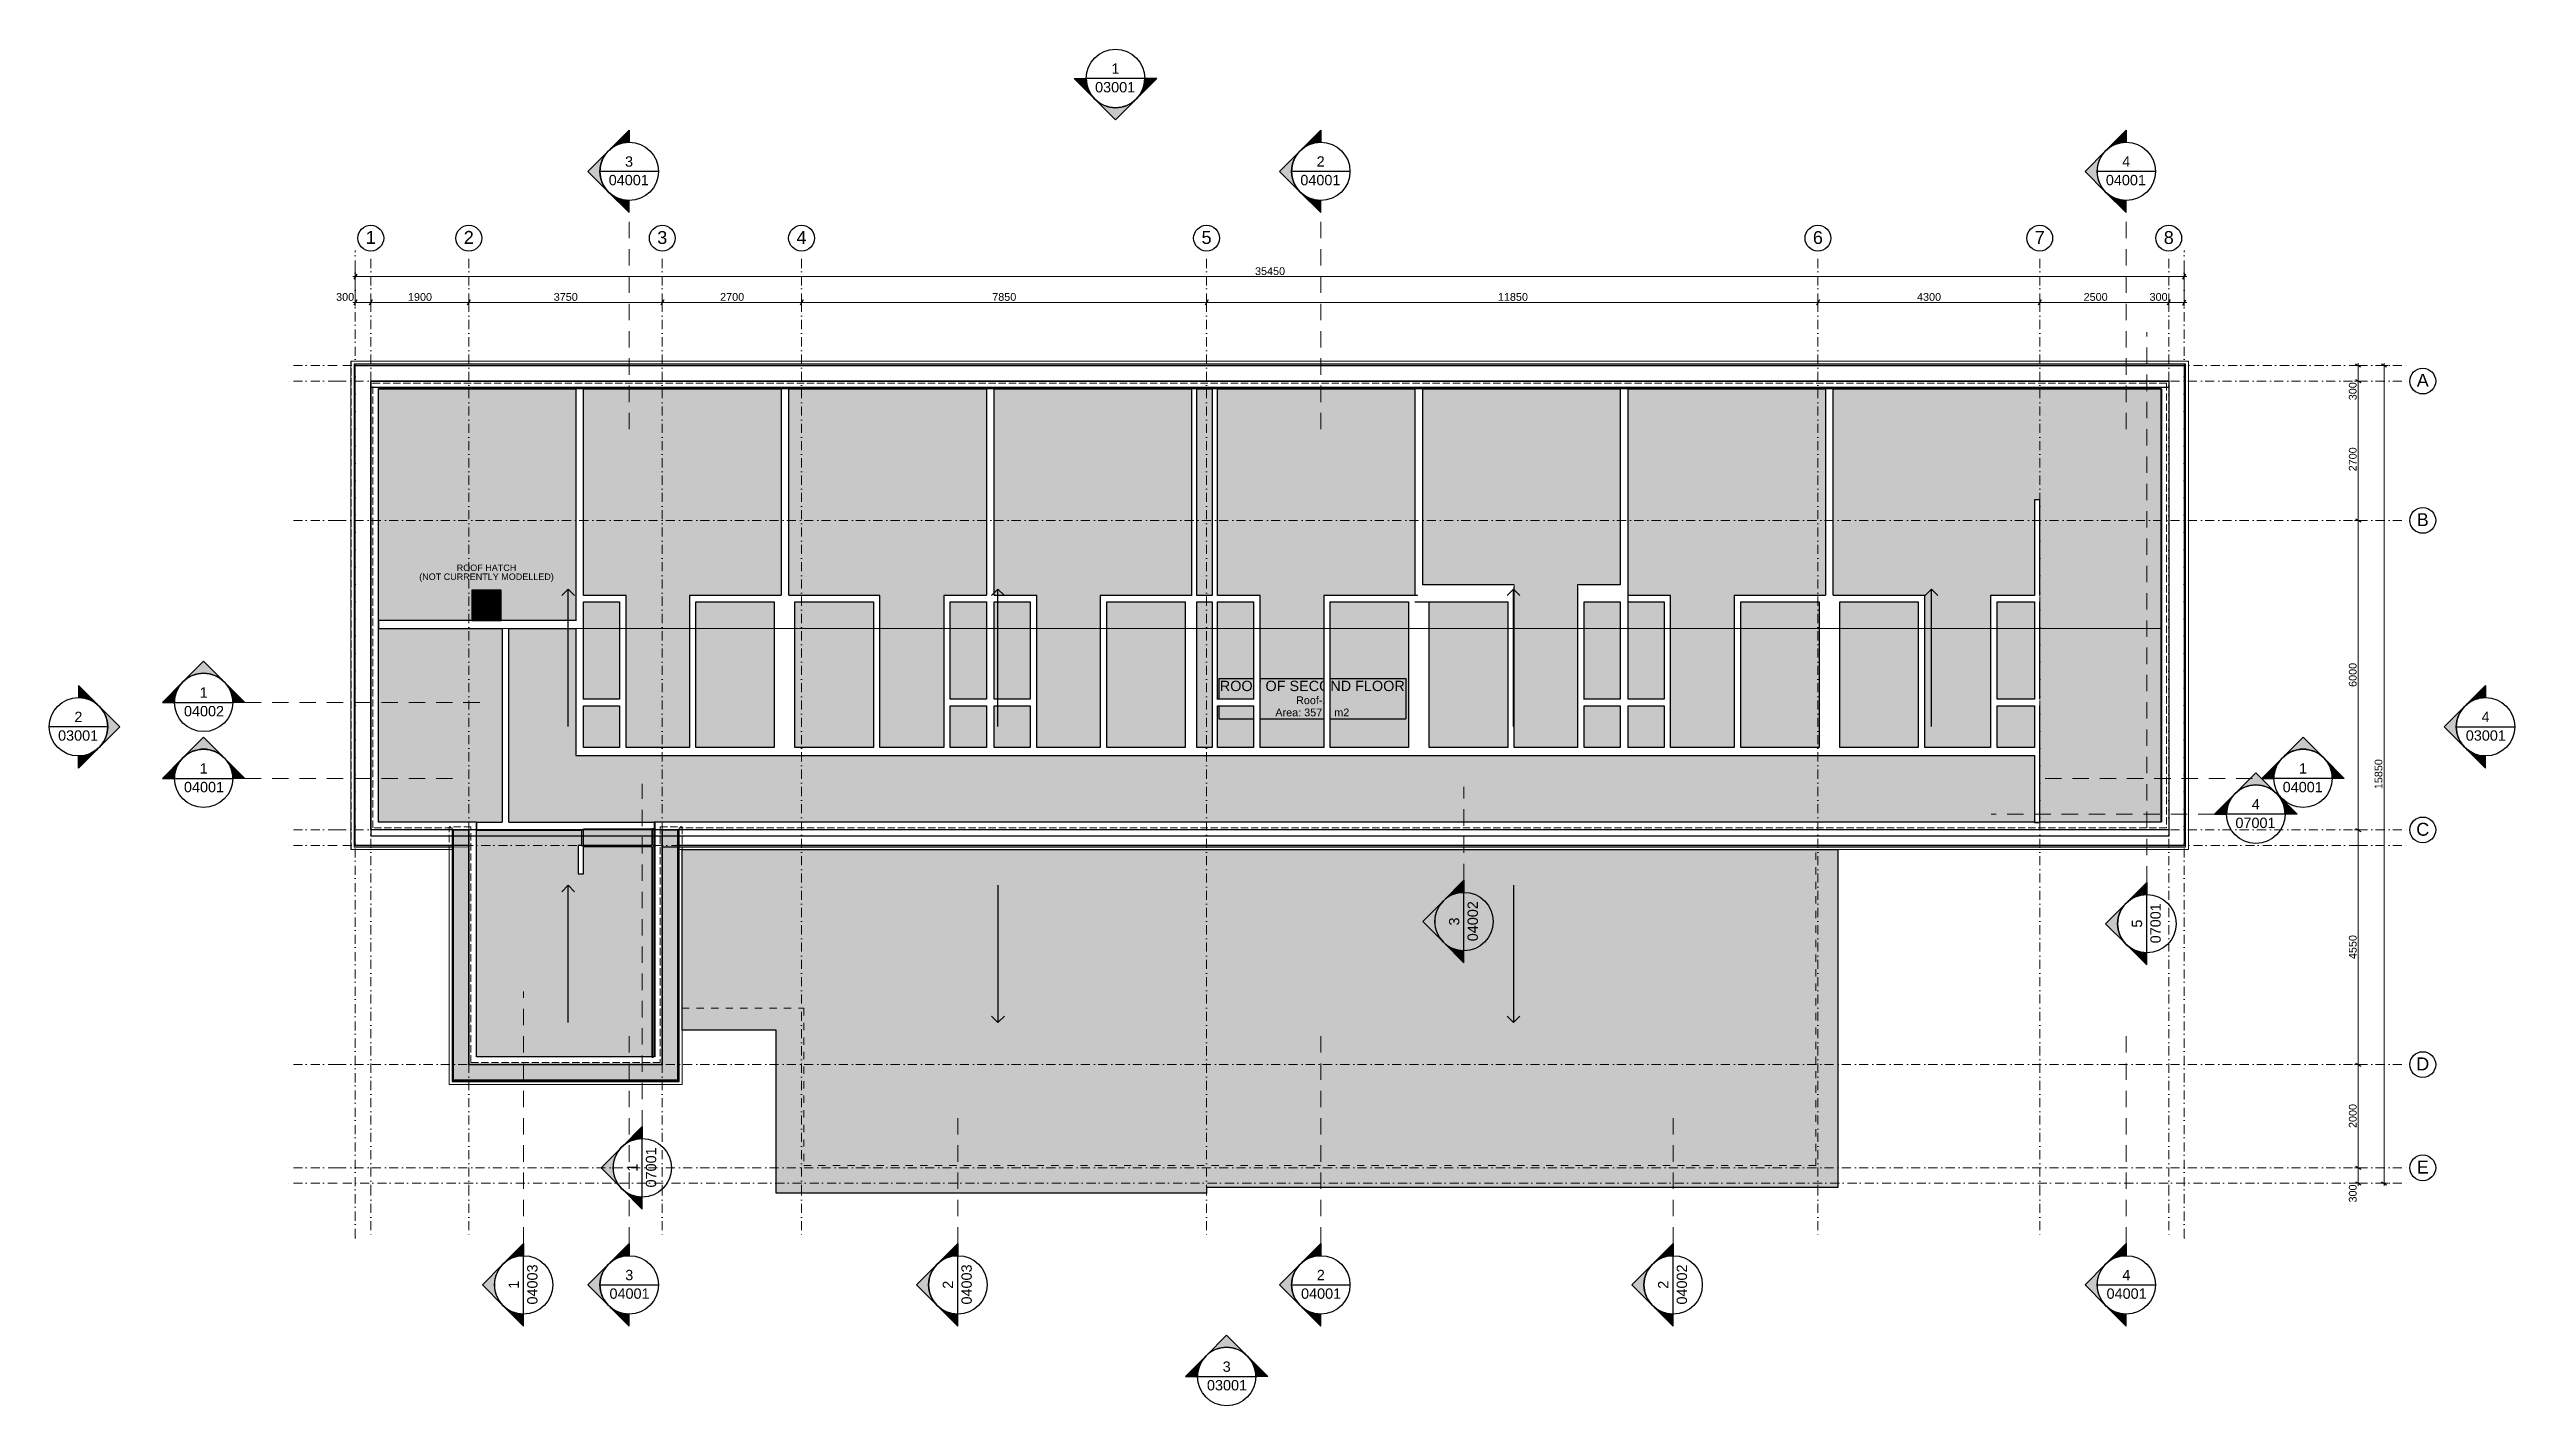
# Model space of a CAD drawing. Header units: millimetres. Extents: x -6231 to 41555, y -4611 to 21681.
import ezdxf
from ezdxf.enums import TextEntityAlignment as Align

# ---------------------------------------------------------------- set-up
doc = ezdxf.new("R2010")
doc.units = ezdxf.units.MM
doc.header["$MEASUREMENT"] = 0
for name, pattern in [('Dashed', [282.222223, 141.111112, -141.111112]), ('Dot & Dashed', [335.138881, 176.388884, -88.194442, 0, -70.555556]), ('Hidden Line', [195.611112, 141.111112, -54.5]), ('Long Dashed', [529.166651, 317.499995, -211.666656]), ('Wipeout_Contour', [1000, 0, -1000])]:
    doc.linetypes.add(name, pattern=pattern)
for name, color, linetype in [('A-Ee_40_20-M_GeneralFFAndEInternalFixed', 7, 'Continuous'), ('A-Zz_20_10_90-T_TextRoof', 7, 'Continuous'), ('A-Zz_60_50_30-P_MarkerElevation', 7, 'Continuous'), ('A-Zz_60_50_80-P_MarkerSection', 7, 'Continuous'), ('A-Zz_60_50_80-P_MarkerSectionStairs', 7, 'Continuous'), ('A-Zz_95_00_00-M_Hidden', 7, 'Continuous'), ('NewA-Ee_25_10-M_WallsExternal', 7, 'Continuous'), ('NewA-Ee_25_10-M_WallsInternal', 7, 'Continuous'), ('NewA-Ee_30_10-M_Roofs', 7, 'Continuous'), ('NewA-SL-M_SpacesExternal', 7, 'Continuous'), ('NewA-Zz_20_20-D_DimensionGrid', 7, 'Continuous'), ('NewA-Zz_35_40_80-M_GridStructural', 7, 'Continuous'), ('NewA-Zz_60_50_90-P_VoidOpening', 7, 'Continuous')]:
    doc.layers.add(name, color=color, linetype=linetype)
doc.styles.add('GENERATED_STYLE_1', font='')
doc.styles.get('GENERATED_STYLE_1').set_extended_font_data('Arial')
doc.dimstyles.new('GENERATED_STYLE__1', dxfattribs={"dimtxt": 150, "dimasz": 76, "dimexe": 0.18, "dimexo": 300, "dimgap": 0.09, "dimtad": 1, "dimdec": 0, "dimzin": 0, "dimdsep": 46, "dimtxsty": 'GENERATED_STYLE_1', "dimblk": 'ARROWHEAD_2', "dimblk1": 'ARROWHEAD_2', "dimblk2": 'ARROWHEAD_2', "dimcen": 0.09, "dimclrd": 6, "dimclre": 6, "dimclrt": 7, "dimazin": 0, "dimtfac": 1, "dimtdec": 4, "dimtmove": 0, "dimatfit": 3, "dimfxl": 0, "dimtolj": 1, "dimtzin": 0, "dimarcsym": 0})
doc.dimstyles.new('GENERATED_STYLE__2', dxfattribs={"dimtxt": 150, "dimasz": 76, "dimexe": 0.18, "dimexo": 300, "dimgap": 0.09, "dimtad": 1, "dimtih": 1, "dimtoh": 1, "dimdec": 0, "dimzin": 0, "dimdsep": 46, "dimtxsty": 'GENERATED_STYLE_1', "dimblk": 'ARROWHEAD_2', "dimblk1": 'ARROWHEAD_2', "dimblk2": 'ARROWHEAD_2', "dimcen": 0.09, "dimclrd": 6, "dimclre": 6, "dimclrt": 7, "dimazin": 0, "dimtfac": 1, "dimtdec": 4, "dimtmove": 0, "dimatfit": 3, "dimfxl": 0, "dimtolj": 1, "dimtzin": 0, "dimarcsym": 0})

msp = doc.modelspace()

# ---------------------------------------------------------------- texts
at = {"linetype": 'Continuous', "insert": (2243.4, 11693.2), "char_height": 125, "attachment_point": 2, "line_spacing_factor": 0.827939, "style": 'GENERATED_STYLE_1'}
msp.add_mtext('\\A1;{\\fArial|b0|i0|c0|p34;ROOF HATCH\\P\\fArial|b0|i0|c0|p34;(NOT CURRENTLY MODELLED)}', dxfattribs=at)

# ---------------------------------------------------------------- blocks, each defined once
blk = doc.blocks.new('ROOF OF SECOND FLOOR_Roof-2_1_1', base_point=(18250, 9133))
at = {"layer": 'NewA-SL-M_SpacesExternal', "color": 253, "linetype": 'Continuous', "lineweight": 13}
for p, q in [((-383, 15633), (-383, 6167)), ((35233, 15633), (-383, 15633)), ((35233, 6167), (35233, 15633)), ((-383, 6167), (1517, 6167)), ((1517, 6167), (1517, 1617)), ((6033, 1617), (6033, 6167)), ((6033, 6167), (35233, 6167)), ((1517, 1617), (6033, 1617))]:
    blk.add_line(p, q, dxfattribs=at)
at = {"layer": 'NewA-SL-M_SpacesExternal', "linetype": 'Continuous'}
for p, q in [((16439, 9486), (16439, 9172)), ((16439, 9486), (20060, 9486)), ((16439, 9172), (16439, 8936)), ((20060, 9486), (20060, 9172)), ((20060, 9172), (20060, 8936)), ((16439, 8936), (16439, 8701)), ((16439, 8701), (20060, 8701)), ((20060, 8936), (20060, 8701))]:
    blk.add_line(p, q, dxfattribs=at)
at = {"layer": 'NewA-SL-M_SpacesExternal', "color": 5, "lineweight": 70, "style": 'GENERATED_STYLE_1'}
for tag, height, p in [('ROOM_NAME', 200, (18250, 9441)), ('ROOM_NUMBER', 150, (18250, 9138)), ('adj_text', 150, (18250, 8902))]:
    blk.add_attdef(tag, text='', height=height, dxfattribs=at).set_placement(p, align=Align.TOP_CENTER)
blk = doc.blocks.new('Slab_1_1', base_point=(1961, 11196))
at = {"layer": 'A-Zz_95_00_00-M_Hidden', "linetype": 'Continuous', "lineweight": 0}
blk.add_hatch(color=255, dxfattribs=at).paths.add_polyline_path([(1961, 11196), (1961, 10606), (2526, 10606), (2526, 11196)])
at = {"layer": 'A-Zz_95_00_00-M_Hidden', "color": 6, "linetype": 'Continuous', "lineweight": 13, "flags": 128}
blk.add_lwpolyline([(1961, 11196), (2526, 11196), (2526, 10606), (1961, 10606)], close=True, dxfattribs=at)
blk = doc.blocks.new('Wall_1_1', base_point=(0, 15250))
at = {"color": 254, "linetype": 'Wipeout_Contour', "lineweight": 0, "ltscale": 105923.604133}
blk.add_wipeout([(150, 15100), (34700, 15100), (34716, 15116), (134, 15116)], dxfattribs=at).dxf.layer = 'NewA-Ee_25_10-M_WallsExternal'
at = {"color": 254, "linetype": 'Wipeout_Contour', "lineweight": 0, "ltscale": 106108.098113}
blk.add_wipeout([(134, 15116), (34716, 15116), (34780, 15180), (70, 15180)], dxfattribs=at).dxf.layer = 'NewA-Ee_25_10-M_WallsExternal'
at = {"color": 254, "linetype": 'Wipeout_Contour', "lineweight": 0, "ltscale": 106417.647452}
blk.add_wipeout([(70, 15180), (34780, 15180), (34850, 15250), (0, 15250)], dxfattribs=at).dxf.layer = 'NewA-Ee_25_10-M_WallsExternal'
at = {"color": 254, "linetype": 'Wipeout_Contour', "lineweight": 0, "ltscale": 107278.940045}
blk.add_wipeout([(0, 15250), (34850, 15250), (35150, 15550), (-300, 15550)], dxfattribs=at).dxf.layer = 'NewA-Ee_25_10-M_WallsExternal'
at = {"layer": 'NewA-Ee_25_10-M_WallsExternal', "linetype": 'Continuous', "flags": 128}
blk.add_lwpolyline([(150, 15100), (34700, 15100)], dxfattribs=at)
at = {"color": 254, "linetype": 'Wipeout_Contour', "lineweight": 0, "ltscale": 108046.669458}
blk.add_wipeout([(-305, 15555), (35155, 15555), (35175, 15575), (-325, 15575)], dxfattribs=at).dxf.layer = 'NewA-Ee_25_10-M_WallsExternal'
at = {"layer": 'NewA-Ee_25_10-M_WallsExternal', "linetype": 'Continuous'}
for p, q in [((-305, 15555), (35155, 15555)), ((-300, 15550), (35150, 15550))]:
    blk.add_line(p, q, dxfattribs=at)
at = {"layer": 'NewA-Ee_25_10-M_WallsExternal', "linetype": 'Continuous', "flags": 128}
blk.add_lwpolyline([(35175, 15575), (-325, 15575)], dxfattribs=at)
blk = doc.blocks.new('Wall_2_1', base_point=(0, 15250))
at = {"color": 254, "linetype": 'Wipeout_Contour', "lineweight": 0, "ltscale": 43604.354872}
blk.add_wipeout([(150, 6700), (150, 15100), (134, 15116), (134, 6684)], dxfattribs=at).dxf.layer = 'NewA-Ee_25_10-M_WallsExternal'
at = {"color": 254, "linetype": 'Wipeout_Contour', "lineweight": 0, "ltscale": 43602.462218}
blk.add_wipeout([(134, 6684), (134, 15116), (70, 15180), (70, 6620)], dxfattribs=at).dxf.layer = 'NewA-Ee_25_10-M_WallsExternal'
at = {"color": 254, "linetype": 'Wipeout_Contour', "lineweight": 0, "ltscale": 43600.534272}
blk.add_wipeout([(70, 6620), (70, 15180), (0, 15250), (0, 6550)], dxfattribs=at).dxf.layer = 'NewA-Ee_25_10-M_WallsExternal'
at = {"color": 254, "linetype": 'Wipeout_Contour', "lineweight": 0, "ltscale": 43610.107346}
blk.add_wipeout([(0, 6550), (0, 15250), (-300, 15550), (-300, 6250)], dxfattribs=at).dxf.layer = 'NewA-Ee_25_10-M_WallsExternal'
at = {"layer": 'NewA-Ee_25_10-M_WallsExternal', "linetype": 'Continuous', "flags": 128}
blk.add_lwpolyline([(150, 6700), (150, 15100)], dxfattribs=at)
at = {"color": 254, "linetype": 'Wipeout_Contour', "lineweight": 0, "ltscale": 43622.312418}
blk.add_wipeout([(-305, 6245), (-305, 15555), (-325, 15575), (-325, 6225)], dxfattribs=at).dxf.layer = 'NewA-Ee_25_10-M_WallsExternal'
at = {"layer": 'NewA-Ee_25_10-M_WallsExternal', "linetype": 'Continuous'}
for p, q in [((-305, 6245), (-305, 15555)), ((-300, 6250), (-300, 15550))]:
    blk.add_line(p, q, dxfattribs=at)
at = {"layer": 'NewA-Ee_25_10-M_WallsExternal', "linetype": 'Continuous', "flags": 128}
blk.add_lwpolyline([(-325, 15575), (-325, 6225)], dxfattribs=at)
blk = doc.blocks.new('Wall_3_1', base_point=(34850, 15250))
at = {"color": 254, "linetype": 'Wipeout_Contour', "lineweight": 0, "ltscale": 146401.338081}
blk.add_wipeout([(34700, 15100), (34700, 6700), (34716, 6684), (34716, 15116)], dxfattribs=at).dxf.layer = 'NewA-Ee_25_10-M_WallsExternal'
at = {"color": 254, "linetype": 'Wipeout_Contour', "lineweight": 0, "ltscale": 146569.94219}
blk.add_wipeout([(34716, 15116), (34716, 6684), (34780, 6620), (34780, 15180)], dxfattribs=at).dxf.layer = 'NewA-Ee_25_10-M_WallsExternal'
at = {"color": 254, "linetype": 'Wipeout_Contour', "lineweight": 0, "ltscale": 146852.703903}
blk.add_wipeout([(34780, 15180), (34780, 6620), (34850, 6550), (34850, 15250)], dxfattribs=at).dxf.layer = 'NewA-Ee_25_10-M_WallsExternal'
at = {"color": 254, "linetype": 'Wipeout_Contour', "lineweight": 0, "ltscale": 147638.093119}
blk.add_wipeout([(34850, 15250), (34850, 6550), (35150, 6250), (35150, 15550)], dxfattribs=at).dxf.layer = 'NewA-Ee_25_10-M_WallsExternal'
at = {"layer": 'NewA-Ee_25_10-M_WallsExternal', "linetype": 'Continuous', "flags": 128}
blk.add_lwpolyline([(34700, 15100), (34700, 6700)], dxfattribs=at)
at = {"color": 254, "linetype": 'Wipeout_Contour', "lineweight": 0, "ltscale": 148337.831766}
blk.add_wipeout([(35155, 15555), (35155, 6245), (35175, 6225), (35175, 15575)], dxfattribs=at).dxf.layer = 'NewA-Ee_25_10-M_WallsExternal'
at = {"layer": 'NewA-Ee_25_10-M_WallsExternal', "linetype": 'Continuous'}
for p, q in [((35150, 15550), (35150, 6250)), ((35155, 15555), (35155, 6245))]:
    blk.add_line(p, q, dxfattribs=at)
at = {"layer": 'NewA-Ee_25_10-M_WallsExternal', "linetype": 'Continuous', "flags": 128}
blk.add_lwpolyline([(35175, 6225), (35175, 15575)], dxfattribs=at)
blk = doc.blocks.new('Wall_4_1', base_point=(34850, 6550))
at = {"color": 254, "linetype": 'Wipeout_Contour', "lineweight": 0, "ltscale": 88038.710944}
blk.add_wipeout([(5516, 6684), (34716, 6684), (34700, 6700), (5516, 6700)], dxfattribs=at).dxf.layer = 'NewA-Ee_25_10-M_WallsExternal'
at = {"color": 254, "linetype": 'Wipeout_Contour', "lineweight": 0, "ltscale": 34678.483637}
blk.add_wipeout([(5500, 6700), (5516, 6684), (5516, 6684), (5516, 6700)], dxfattribs=at).dxf.layer = 'NewA-Ee_25_10-M_WallsExternal'
at = {"color": 254, "linetype": 'Wipeout_Contour', "lineweight": 0, "ltscale": 88121.94905}
blk.add_wipeout([(5580, 6620), (34780, 6620), (34716, 6684), (5580, 6684)], dxfattribs=at).dxf.layer = 'NewA-Ee_25_10-M_WallsExternal'
at = {"color": 254, "linetype": 'Wipeout_Contour', "lineweight": 0, "ltscale": 43353.091864}
blk.add_wipeout([(5516, 6683), (5577, 6620), (5580, 6620), (5580, 6684), (5516, 6684)], dxfattribs=at).dxf.layer = 'NewA-Ee_25_10-M_WallsExternal'
at = {"color": 254, "linetype": 'Wipeout_Contour', "lineweight": 0, "ltscale": 88217.434659}
blk.add_wipeout([(5650, 6550), (34850, 6550), (34780, 6620), (5650, 6620)], dxfattribs=at).dxf.layer = 'NewA-Ee_25_10-M_WallsExternal'
at = {"color": 254, "linetype": 'Wipeout_Contour', "lineweight": 0, "ltscale": 43314.966389}
blk.add_wipeout([(5580, 6618), (5645, 6550), (5650, 6550), (5650, 6620), (5580, 6620)], dxfattribs=at).dxf.layer = 'NewA-Ee_25_10-M_WallsExternal'
at = {"color": 254, "linetype": 'Wipeout_Contour', "lineweight": 0, "ltscale": 88673.26166}
blk.add_wipeout([(5975, 6250), (35150, 6250), (34850, 6550), (5975, 6550)], dxfattribs=at).dxf.layer = 'NewA-Ee_25_10-M_WallsExternal'
at = {"color": 254, "linetype": 'Wipeout_Contour', "lineweight": 0, "ltscale": 25970.601111}
blk.add_wipeout([(5580, 6620), (5577, 6620), (5580, 6618)], dxfattribs=at).dxf.layer = 'NewA-Ee_25_10-M_WallsExternal'
at = {"color": 254, "linetype": 'Wipeout_Contour', "lineweight": 0, "ltscale": 34997.076368}
blk.add_wipeout([(5955, 6250), (5975, 6250), (5975, 6550), (5955, 6550)], dxfattribs=at).dxf.layer = 'NewA-Ee_25_10-M_WallsExternal'
at = {"color": 254, "linetype": 'Wipeout_Contour', "lineweight": 0, "ltscale": 34963.167044}
blk.add_wipeout([(5950, 6250), (5955, 6250), (5955, 6550), (5950, 6550)], dxfattribs=at).dxf.layer = 'NewA-Ee_25_10-M_WallsExternal'
at = {"color": 254, "linetype": 'Wipeout_Contour', "lineweight": 0, "ltscale": 43394.65933}
blk.add_wipeout([(5650, 6545), (5936, 6250), (5950, 6250), (5950, 6550), (5650, 6550)], dxfattribs=at).dxf.layer = 'NewA-Ee_25_10-M_WallsExternal'
at = {"color": 254, "linetype": 'Wipeout_Contour', "lineweight": 0, "ltscale": 25943.771249}
blk.add_wipeout([(5650, 6550), (5645, 6550), (5650, 6545)], dxfattribs=at).dxf.layer = 'NewA-Ee_25_10-M_WallsExternal'
at = {"color": 254, "linetype": 'Wipeout_Contour', "lineweight": 0, "ltscale": 88697.733038}
blk.add_wipeout([(5975, 6225), (35175, 6225), (35155, 6245), (5975, 6245)], dxfattribs=at).dxf.layer = 'NewA-Ee_25_10-M_WallsExternal'
at = {"layer": 'NewA-Ee_25_10-M_WallsExternal', "linetype": 'Continuous', "flags": 128}
blk.add_lwpolyline([(34700, 6700), (5500, 6700)], dxfattribs=at)
at = {"color": 254, "linetype": 'Wipeout_Contour', "lineweight": 0, "ltscale": 43137.532822}
blk.add_wipeout([(5955, 6231), (5960, 6225), (5975, 6225), (5975, 6245), (5955, 6245)], dxfattribs=at).dxf.layer = 'NewA-Ee_25_10-M_WallsExternal'
at = {"color": 254, "linetype": 'Wipeout_Contour', "lineweight": 0, "ltscale": 25864.078299}
blk.add_wipeout([(5950, 6245), (5941, 6245), (5950, 6235)], dxfattribs=at).dxf.layer = 'NewA-Ee_25_10-M_WallsExternal'
at = {"layer": 'NewA-Ee_25_10-M_WallsExternal', "linetype": 'Continuous'}
for p, q in [((5950, 6250), (5936, 6250)), ((5950, 6245), (5941, 6245)), ((5955, 6250), (5950, 6250)), ((35150, 6250), (5955, 6250)), ((5975, 6245), (5955, 6245)), ((5955, 6231), (5955, 6245)), ((35155, 6245), (5975, 6245))]:
    blk.add_line(p, q, dxfattribs=at)
at = {"layer": 'NewA-Ee_25_10-M_WallsExternal', "linetype": 'Continuous', "flags": 128}
blk.add_lwpolyline([(5975, 6225), (35175, 6225)], dxfattribs=at)
blk = doc.blocks.new('Wall_5_1', base_point=(0, 15250))
at = {"color": 254, "linetype": 'Wipeout_Contour', "lineweight": 0, "ltscale": 107001.858473}
blk.add_wipeout([(0, 15250), (34850, 15250), (34850, 15550), (0, 15550)], dxfattribs=at).dxf.layer = 'NewA-Ee_25_10-M_WallsExternal'
at = {"layer": 'NewA-Ee_25_10-M_WallsExternal', "linetype": 'Continuous', "flags": 128}
blk.add_lwpolyline([(0, 15250), (34850, 15250)], dxfattribs=at)
at = {"color": 254, "linetype": 'Wipeout_Contour', "lineweight": 0, "ltscale": 107464.894087}
blk.add_wipeout([(0, 15555), (34850, 15555), (34850, 15575), (0, 15575)], dxfattribs=at).dxf.layer = 'NewA-Ee_25_10-M_WallsExternal'
at = {"layer": 'NewA-Ee_25_10-M_WallsExternal', "linetype": 'Continuous'}
for p, q in [((0, 15555), (34850, 15555)), ((0, 15550), (34850, 15550))]:
    blk.add_line(p, q, dxfattribs=at)
at = {"layer": 'NewA-Ee_25_10-M_WallsExternal', "linetype": 'Continuous', "flags": 128}
blk.add_lwpolyline([(34850, 15575), (0, 15575)], dxfattribs=at)
blk = doc.blocks.new('Wall_6_1', base_point=(34850, 15250))
at = {"color": 254, "linetype": 'Wipeout_Contour', "lineweight": 0, "ltscale": 147571.437337}
blk.add_wipeout([(34850, 15250), (34850, 6550), (35150, 6550), (35150, 15250)], dxfattribs=at).dxf.layer = 'NewA-Ee_25_10-M_WallsExternal'
at = {"layer": 'NewA-Ee_25_10-M_WallsExternal', "linetype": 'Continuous', "flags": 128}
blk.add_lwpolyline([(34850, 15250), (34850, 6550)], dxfattribs=at)
at = {"color": 254, "linetype": 'Wipeout_Contour', "lineweight": 0, "ltscale": 148197.746193}
blk.add_wipeout([(35155, 15250), (35155, 6550), (35175, 6550), (35175, 15250)], dxfattribs=at).dxf.layer = 'NewA-Ee_25_10-M_WallsExternal'
at = {"layer": 'NewA-Ee_25_10-M_WallsExternal', "linetype": 'Continuous'}
for p, q in [((35150, 15250), (35150, 6550)), ((35155, 15250), (35155, 6550))]:
    blk.add_line(p, q, dxfattribs=at)
at = {"layer": 'NewA-Ee_25_10-M_WallsExternal', "linetype": 'Continuous', "flags": 128}
blk.add_lwpolyline([(35175, 6550), (35175, 15250)], dxfattribs=at)
blk = doc.blocks.new('Wall_7_1', base_point=(34850, 6550))
at = {"color": 254, "linetype": 'Wipeout_Contour', "lineweight": 0, "ltscale": 87940.978713}
blk.add_wipeout([(34850, 6550), (5650, 6550), (5650, 6250), (34850, 6250)], dxfattribs=at).dxf.layer = 'NewA-Ee_25_10-M_WallsExternal'
at = {"layer": 'NewA-Ee_25_10-M_WallsExternal', "linetype": 'Continuous', "flags": 128}
blk.add_lwpolyline([(34850, 6550), (5650, 6550)], dxfattribs=at)
at = {"color": 254, "linetype": 'Wipeout_Contour', "lineweight": 0, "ltscale": 87634.693812}
blk.add_wipeout([(34850, 6245), (5650, 6245), (5650, 6225), (34850, 6225)], dxfattribs=at).dxf.layer = 'NewA-Ee_25_10-M_WallsExternal'
at = {"layer": 'NewA-Ee_25_10-M_WallsExternal', "linetype": 'Continuous'}
for p, q in [((34850, 6250), (5650, 6250)), ((34850, 6245), (5650, 6245))]:
    blk.add_line(p, q, dxfattribs=at)
at = {"layer": 'NewA-Ee_25_10-M_WallsExternal', "linetype": 'Continuous', "flags": 128}
blk.add_lwpolyline([(5975, 6225), (34850, 6225)], dxfattribs=at)
blk = doc.blocks.new('Wall_8_1', base_point=(0, 6550))
at = {"color": 254, "linetype": 'Wipeout_Contour', "lineweight": 0, "ltscale": 43609.833618}
blk.add_wipeout([(0, 6550), (0, 15250), (-300, 15250), (-300, 6550)], dxfattribs=at).dxf.layer = 'NewA-Ee_25_10-M_WallsExternal'
at = {"layer": 'NewA-Ee_25_10-M_WallsExternal', "linetype": 'Continuous', "flags": 128}
blk.add_lwpolyline([(0, 6550), (0, 15250)], dxfattribs=at)
at = {"color": 254, "linetype": 'Wipeout_Contour', "lineweight": 0, "ltscale": 43621.676075}
blk.add_wipeout([(-305, 6550), (-305, 15250), (-325, 15250), (-325, 6550)], dxfattribs=at).dxf.layer = 'NewA-Ee_25_10-M_WallsExternal'
at = {"layer": 'NewA-Ee_25_10-M_WallsExternal', "linetype": 'Continuous'}
for p, q in [((-305, 6550), (-305, 15250)), ((-300, 6550), (-300, 15250))]:
    blk.add_line(p, q, dxfattribs=at)
at = {"layer": 'NewA-Ee_25_10-M_WallsExternal', "linetype": 'Continuous', "flags": 128}
blk.add_lwpolyline([(-325, 15250), (-325, 6550)], dxfattribs=at)
blk = doc.blocks.new('Wall_9_1', base_point=(1900, 6550))
at = {"color": 254, "linetype": 'Wipeout_Contour', "lineweight": 0, "ltscale": 26883.099167}
blk.add_wipeout([(2034, 6684), (2034, 6683), (2034, 2134), (2050, 2150), (2050, 6684)], dxfattribs=at).dxf.layer = 'NewA-Ee_25_10-M_WallsExternal'
at = {"color": 254, "linetype": 'Wipeout_Contour', "lineweight": 0, "ltscale": 20984.243313}
blk.add_wipeout([(2050, 6700), (2034, 6684), (2050, 6684)], dxfattribs=at).dxf.layer = 'NewA-Ee_25_10-M_WallsExternal'
at = {"color": 254, "linetype": 'Wipeout_Contour', "lineweight": 0, "ltscale": 26544.998875}
blk.add_wipeout([(1973, 6620), (1970, 6618), (1970, 2070), (2034, 2134), (2034, 6620)], dxfattribs=at).dxf.layer = 'NewA-Ee_25_10-M_WallsExternal'
at = {"color": 254, "linetype": 'Wipeout_Contour', "lineweight": 0, "ltscale": 20819.196671}
blk.add_wipeout([(2034, 6620), (2034, 6683), (1973, 6620)], dxfattribs=at).dxf.layer = 'NewA-Ee_25_10-M_WallsExternal'
at = {"color": 254, "linetype": 'Wipeout_Contour', "lineweight": 0, "ltscale": 26093.579407}
blk.add_wipeout([(1905, 6550), (1900, 6545), (1900, 2000), (1970, 2070), (1970, 6550)], dxfattribs=at).dxf.layer = 'NewA-Ee_25_10-M_WallsExternal'
at = {"color": 254, "linetype": 'Wipeout_Contour', "lineweight": 0, "ltscale": 24518.150502}
blk.add_wipeout([(1614, 6250), (1600, 6235), (1600, 1700), (1900, 2000), (1900, 6250)], dxfattribs=at).dxf.layer = 'NewA-Ee_25_10-M_WallsExternal'
at = {"color": 254, "linetype": 'Wipeout_Contour', "lineweight": 0, "ltscale": 20565.553345}
blk.add_wipeout([(1970, 6550), (1970, 6618), (1905, 6550)], dxfattribs=at).dxf.layer = 'NewA-Ee_25_10-M_WallsExternal'
at = {"color": 254, "linetype": 'Wipeout_Contour', "lineweight": 0, "ltscale": 19802.121861}
blk.add_wipeout([(1900, 6250), (1900, 6545), (1614, 6250)], dxfattribs=at).dxf.layer = 'NewA-Ee_25_10-M_WallsExternal'
at = {"layer": 'NewA-Ee_25_10-M_WallsExternal', "linetype": 'Continuous', "flags": 128}
blk.add_lwpolyline([(2050, 2150), (2050, 6700)], dxfattribs=at)
at = {"color": 254, "linetype": 'Wipeout_Contour', "lineweight": 0, "ltscale": 17498.656633}
blk.add_wipeout([(1590, 6225), (1590, 1690), (1595, 1695), (1595, 6225)], dxfattribs=at).dxf.layer = 'NewA-Ee_25_10-M_WallsExternal'
at = {"color": 254, "linetype": 'Wipeout_Contour', "lineweight": 0, "ltscale": 19282.056639}
blk.add_wipeout([(1595, 6231), (1590, 6225), (1595, 6225)], dxfattribs=at).dxf.layer = 'NewA-Ee_25_10-M_WallsExternal'
at = {"layer": 'NewA-Ee_25_10-M_WallsExternal', "linetype": 'Continuous'}
for p, q in [((1595, 6225), (1595, 6231)), ((1595, 1695), (1595, 6225)), ((1600, 1700), (1600, 6235))]:
    blk.add_line(p, q, dxfattribs=at)
at = {"layer": 'NewA-Ee_25_10-M_WallsExternal', "linetype": 'Continuous', "flags": 128}
blk.add_lwpolyline([(1590, 6225), (1590, 1690)], dxfattribs=at)
blk = doc.blocks.new('Wall_10_1', base_point=(1900, 2000))
at = {"color": 254, "linetype": 'Wipeout_Contour', "lineweight": 0, "ltscale": 17738.240501}
blk.add_wipeout([(5500, 2150), (2050, 2150), (2034, 2134), (5516, 2134)], dxfattribs=at).dxf.layer = 'NewA-Ee_25_10-M_WallsExternal'
at = {"color": 254, "linetype": 'Wipeout_Contour', "lineweight": 0, "ltscale": 17671.48378}
blk.add_wipeout([(5516, 2134), (2034, 2134), (1970, 2070), (5580, 2070)], dxfattribs=at).dxf.layer = 'NewA-Ee_25_10-M_WallsExternal'
at = {"color": 254, "linetype": 'Wipeout_Contour', "lineweight": 0, "ltscale": 17561.254409}
blk.add_wipeout([(5580, 2070), (1970, 2070), (1900, 2000), (5650, 2000)], dxfattribs=at).dxf.layer = 'NewA-Ee_25_10-M_WallsExternal'
at = {"color": 254, "linetype": 'Wipeout_Contour', "lineweight": 0, "ltscale": 17274.318884}
blk.add_wipeout([(5650, 2000), (1900, 2000), (1600, 1700), (5950, 1700)], dxfattribs=at).dxf.layer = 'NewA-Ee_25_10-M_WallsExternal'
at = {"layer": 'NewA-Ee_25_10-M_WallsExternal', "linetype": 'Continuous', "flags": 128}
blk.add_lwpolyline([(5500, 2150), (2050, 2150)], dxfattribs=at)
at = {"color": 254, "linetype": 'Wipeout_Contour', "lineweight": 0, "ltscale": 17033.953028}
blk.add_wipeout([(5955, 1695), (1595, 1695), (1590, 1690), (5960, 1690)], dxfattribs=at).dxf.layer = 'NewA-Ee_25_10-M_WallsExternal'
at = {"layer": 'NewA-Ee_25_10-M_WallsExternal', "linetype": 'Continuous'}
for p, q in [((5955, 1695), (1595, 1695)), ((5950, 1700), (1600, 1700))]:
    blk.add_line(p, q, dxfattribs=at)
at = {"layer": 'NewA-Ee_25_10-M_WallsExternal', "linetype": 'Continuous', "flags": 128}
blk.add_lwpolyline([(1590, 1690), (5960, 1690)], dxfattribs=at)
blk = doc.blocks.new('Wall_11_1', base_point=(5650, 2000))
at = {"color": 254, "linetype": 'Wipeout_Contour', "lineweight": 0, "ltscale": 25989.80888}
blk.add_wipeout([(5516, 6684), (5500, 6700), (5500, 6684)], dxfattribs=at).dxf.layer = 'NewA-Ee_25_10-M_WallsExternal'
at = {"color": 254, "linetype": 'Wipeout_Contour', "lineweight": 0, "ltscale": 37806.629324}
blk.add_wipeout([(5500, 6684), (5500, 2150), (5516, 2134), (5516, 6683), (5516, 6684)], dxfattribs=at).dxf.layer = 'NewA-Ee_25_10-M_WallsExternal'
at = {"color": 254, "linetype": 'Wipeout_Contour', "lineweight": 0, "ltscale": 25939.340619}
blk.add_wipeout([(5577, 6620), (5516, 6683), (5516, 6620)], dxfattribs=at).dxf.layer = 'NewA-Ee_25_10-M_WallsExternal'
at = {"color": 254, "linetype": 'Wipeout_Contour', "lineweight": 0, "ltscale": 37795.380486}
blk.add_wipeout([(5516, 6620), (5516, 2134), (5580, 2070), (5580, 6618), (5577, 6620)], dxfattribs=at).dxf.layer = 'NewA-Ee_25_10-M_WallsExternal'
at = {"color": 254, "linetype": 'Wipeout_Contour', "lineweight": 0, "ltscale": 25907.440086}
blk.add_wipeout([(5645, 6550), (5580, 6618), (5580, 6550)], dxfattribs=at).dxf.layer = 'NewA-Ee_25_10-M_WallsExternal'
at = {"color": 254, "linetype": 'Wipeout_Contour', "lineweight": 0, "ltscale": 37842.616314}
blk.add_wipeout([(5580, 6550), (5580, 2070), (5650, 2000), (5650, 6545), (5645, 6550)], dxfattribs=at).dxf.layer = 'NewA-Ee_25_10-M_WallsExternal'
at = {"color": 254, "linetype": 'Wipeout_Contour', "lineweight": 0, "ltscale": 25691.308836}
blk.add_wipeout([(5936, 6250), (5650, 6545), (5650, 6250)], dxfattribs=at).dxf.layer = 'NewA-Ee_25_10-M_WallsExternal'
at = {"layer": 'NewA-Ee_25_10-M_WallsExternal', "linetype": 'Continuous', "flags": 128}
blk.add_lwpolyline([(5500, 6700), (5500, 6684)], dxfattribs=at)
at = {"color": 254, "linetype": 'Wipeout_Contour', "lineweight": 0, "ltscale": 37845.150032}
blk.add_wipeout([(5650, 6250), (5650, 2000), (5950, 1700), (5950, 6235), (5936, 6250)], dxfattribs=at).dxf.layer = 'NewA-Ee_25_10-M_WallsExternal'
at = {"layer": 'NewA-Ee_25_10-M_WallsExternal', "linetype": 'Continuous', "flags": 128}
blk.add_lwpolyline([(5500, 6684), (5500, 2150)], dxfattribs=at)
at = {"color": 254, "linetype": 'Wipeout_Contour', "lineweight": 0, "ltscale": 25851.426961}
blk.add_wipeout([(5955, 6225), (5960, 6225), (5955, 6231)], dxfattribs=at).dxf.layer = 'NewA-Ee_25_10-M_WallsExternal'
at = {"color": 254, "linetype": 'Wipeout_Contour', "lineweight": 0, "ltscale": 29619.055839}
blk.add_wipeout([(5955, 6225), (5955, 1695), (5960, 1690), (5960, 6225)], dxfattribs=at).dxf.layer = 'NewA-Ee_25_10-M_WallsExternal'
at = {"layer": 'NewA-Ee_25_10-M_WallsExternal', "linetype": 'Continuous'}
for p, q in [((5950, 6235), (5950, 1700)), ((5955, 6231), (5955, 6225)), ((5955, 6225), (5955, 1695))]:
    blk.add_line(p, q, dxfattribs=at)
at = {"layer": 'NewA-Ee_25_10-M_WallsExternal', "linetype": 'Continuous', "flags": 128}
blk.add_lwpolyline([(5960, 1690), (5960, 6225)], dxfattribs=at)
blk = doc.blocks.new('Wall_12_1', base_point=(1900, 6550))
at = {"color": 254, "linetype": 'Wipeout_Contour', "lineweight": 0, "ltscale": 27982.534649}
blk.add_wipeout([(2034, 6684), (2034, 6684), (2050, 6700), (2034, 6700)], dxfattribs=at).dxf.layer = 'NewA-Ee_25_10-M_WallsExternal'
at = {"color": 254, "linetype": 'Wipeout_Contour', "lineweight": 0, "ltscale": 27375.808552}
blk.add_wipeout([(2034, 6700), (150, 6700), (134, 6684), (2034, 6684)], dxfattribs=at).dxf.layer = 'NewA-Ee_25_10-M_WallsExternal'
at = {"color": 254, "linetype": 'Wipeout_Contour', "lineweight": 0, "ltscale": 34756.781677}
blk.add_wipeout([(1970, 6620), (1973, 6620), (2034, 6683), (2034, 6684), (1970, 6684)], dxfattribs=at).dxf.layer = 'NewA-Ee_25_10-M_WallsExternal'
at = {"color": 254, "linetype": 'Wipeout_Contour', "lineweight": 0, "ltscale": 27181.565438}
blk.add_wipeout([(1970, 6684), (134, 6684), (70, 6620), (1970, 6620)], dxfattribs=at).dxf.layer = 'NewA-Ee_25_10-M_WallsExternal'
at = {"color": 254, "linetype": 'Wipeout_Contour', "lineweight": 0, "ltscale": 20720.995889}
blk.add_wipeout([(1970, 6618), (1973, 6620), (1970, 6620)], dxfattribs=at).dxf.layer = 'NewA-Ee_25_10-M_WallsExternal'
at = {"color": 254, "linetype": 'Wipeout_Contour', "lineweight": 0, "ltscale": 34341.799445}
blk.add_wipeout([(1900, 6550), (1905, 6550), (1970, 6618), (1970, 6620), (1900, 6620)], dxfattribs=at).dxf.layer = 'NewA-Ee_25_10-M_WallsExternal'
at = {"color": 254, "linetype": 'Wipeout_Contour', "lineweight": 0, "ltscale": 26878.345251}
blk.add_wipeout([(1900, 6620), (70, 6620), (0, 6550), (1900, 6550)], dxfattribs=at).dxf.layer = 'NewA-Ee_25_10-M_WallsExternal'
at = {"color": 254, "linetype": 'Wipeout_Contour', "lineweight": 0, "ltscale": 20457.307441}
blk.add_wipeout([(1900, 6545), (1905, 6550), (1900, 6550)], dxfattribs=at).dxf.layer = 'NewA-Ee_25_10-M_WallsExternal'
at = {"color": 254, "linetype": 'Wipeout_Contour', "lineweight": 0, "ltscale": 33285.009756}
blk.add_wipeout([(1600, 6250), (1614, 6250), (1900, 6545), (1900, 6550), (1600, 6550)], dxfattribs=at).dxf.layer = 'NewA-Ee_25_10-M_WallsExternal'
at = {"layer": 'NewA-Ee_25_10-M_WallsExternal', "linetype": 'Continuous', "flags": 128}
blk.add_lwpolyline([(2050, 6700), (2034, 6700)], dxfattribs=at)
at = {"color": 254, "linetype": 'Wipeout_Contour', "lineweight": 0, "ltscale": 26001.186009}
blk.add_wipeout([(1600, 6550), (0, 6550), (-300, 6250), (1600, 6250)], dxfattribs=at).dxf.layer = 'NewA-Ee_25_10-M_WallsExternal'
at = {"layer": 'NewA-Ee_25_10-M_WallsExternal', "linetype": 'Continuous', "flags": 128}
blk.add_lwpolyline([(2034, 6700), (150, 6700)], dxfattribs=at)
at = {"color": 254, "linetype": 'Wipeout_Contour', "lineweight": 0, "ltscale": 25802.686172}
blk.add_wipeout([(1600, 6245), (1609, 6245), (1614, 6250), (1600, 6250)], dxfattribs=at).dxf.layer = 'NewA-Ee_25_10-M_WallsExternal'
at = {"color": 254, "linetype": 'Wipeout_Contour', "lineweight": 0, "ltscale": 19334.198589}
blk.add_wipeout([(1600, 6235), (1609, 6245), (1600, 6245)], dxfattribs=at).dxf.layer = 'NewA-Ee_25_10-M_WallsExternal'
at = {"color": 254, "linetype": 'Wipeout_Contour', "lineweight": 0, "ltscale": 32163.885855}
blk.add_wipeout([(1575, 6225), (1590, 6225), (1595, 6231), (1595, 6245), (1575, 6245)], dxfattribs=at).dxf.layer = 'NewA-Ee_25_10-M_WallsExternal'
at = {"color": 254, "linetype": 'Wipeout_Contour', "lineweight": 0, "ltscale": 25348.180068}
blk.add_wipeout([(1575, 6245), (-305, 6245), (-325, 6225), (1575, 6225)], dxfattribs=at).dxf.layer = 'NewA-Ee_25_10-M_WallsExternal'
at = {"layer": 'NewA-Ee_25_10-M_WallsExternal', "linetype": 'Continuous'}
for p, q in [((1575, 6245), (-305, 6245)), ((1595, 6250), (-300, 6250)), ((1595, 6245), (1575, 6245)), ((1600, 6250), (1595, 6250)), ((1595, 6231), (1595, 6245)), ((1600, 6245), (1600, 6250)), ((1600, 6235), (1600, 6245))]:
    blk.add_line(p, q, dxfattribs=at)
at = {"layer": 'NewA-Ee_25_10-M_WallsExternal', "linetype": 'Continuous', "flags": 128}
blk.add_lwpolyline([(-325, 6225), (1575, 6225)], dxfattribs=at)
blk = doc.blocks.new('Wall_13_1', base_point=(1900, 6550))
at = {"color": 254, "linetype": 'Wipeout_Contour', "lineweight": 0, "ltscale": 18255.421699}
blk.add_wipeout([(1900, 2000), (1900, 6225), (1600, 6225), (1600, 2000)], dxfattribs=at).dxf.layer = 'NewA-Ee_25_10-M_WallsExternal'
at = {"layer": 'NewA-Ee_25_10-M_WallsExternal', "linetype": 'Continuous', "flags": 128}
blk.add_lwpolyline([(1900, 2000), (1900, 6225)], dxfattribs=at)
at = {"color": 254, "linetype": 'Wipeout_Contour', "lineweight": 0, "ltscale": 17951.122079}
blk.add_wipeout([(1595, 2000), (1595, 6225), (1575, 6225), (1575, 2000)], dxfattribs=at).dxf.layer = 'NewA-Ee_25_10-M_WallsExternal'
at = {"layer": 'NewA-Ee_25_10-M_WallsExternal', "linetype": 'Continuous'}
for p, q in [((1595, 2000), (1595, 6225)), ((1600, 2000), (1600, 6225))]:
    blk.add_line(p, q, dxfattribs=at)
at = {"layer": 'NewA-Ee_25_10-M_WallsExternal', "linetype": 'Continuous', "flags": 128}
for points in [[(1575, 6225), (1575, 2000)], [(1595, 6225), (1590, 6225)], [(1900, 6225), (1600, 6225)]]:
    blk.add_lwpolyline(points, dxfattribs=at)
blk = doc.blocks.new('Wall_14_1', base_point=(1900, 2000))
at = {"color": 254, "linetype": 'Wipeout_Contour', "lineweight": 0, "ltscale": 17201.422194}
blk.add_wipeout([(5650, 2000), (1900, 2000), (1900, 1700), (5650, 1700)], dxfattribs=at).dxf.layer = 'NewA-Ee_25_10-M_WallsExternal'
at = {"layer": 'NewA-Ee_25_10-M_WallsExternal', "linetype": 'Continuous', "flags": 128}
blk.add_lwpolyline([(5650, 2000), (1900, 2000)], dxfattribs=at)
at = {"color": 254, "linetype": 'Wipeout_Contour', "lineweight": 0, "ltscale": 16870.806212}
blk.add_wipeout([(5650, 1695), (1900, 1695), (1900, 1675), (5650, 1675)], dxfattribs=at).dxf.layer = 'NewA-Ee_25_10-M_WallsExternal'
at = {"layer": 'NewA-Ee_25_10-M_WallsExternal', "linetype": 'Continuous'}
for p, q in [((5650, 1700), (1900, 1700)), ((5650, 1695), (1900, 1695))]:
    blk.add_line(p, q, dxfattribs=at)
at = {"layer": 'NewA-Ee_25_10-M_WallsExternal', "linetype": 'Continuous', "flags": 128}
blk.add_lwpolyline([(1900, 1675), (5650, 1675)], dxfattribs=at)
blk = doc.blocks.new('Wall_15_1', base_point=(5650, 2000))
at = {"color": 254, "linetype": 'Wipeout_Contour', "lineweight": 0, "ltscale": 29288.546868}
blk.add_wipeout([(5650, 6225), (5650, 2000), (5950, 2000), (5950, 6225)], dxfattribs=at).dxf.layer = 'NewA-Ee_25_10-M_WallsExternal'
at = {"layer": 'NewA-Ee_25_10-M_WallsExternal', "linetype": 'Continuous', "flags": 128}
blk.add_lwpolyline([(5650, 6225), (5650, 2000)], dxfattribs=at)
at = {"color": 254, "linetype": 'Wipeout_Contour', "lineweight": 0, "ltscale": 29825.318989}
blk.add_wipeout([(5955, 6225), (5955, 2000), (5975, 2000), (5975, 6225)], dxfattribs=at).dxf.layer = 'NewA-Ee_25_10-M_WallsExternal'
at = {"layer": 'NewA-Ee_25_10-M_WallsExternal', "linetype": 'Continuous'}
for p, q in [((5950, 6225), (5950, 2000)), ((5955, 6225), (5955, 2000))]:
    blk.add_line(p, q, dxfattribs=at)
at = {"layer": 'NewA-Ee_25_10-M_WallsExternal', "linetype": 'Continuous', "flags": 128}
for points in [[(5650, 6225), (5950, 6225)], [(5955, 6225), (5960, 6225)], [(5975, 2000), (5975, 6225)]]:
    blk.add_lwpolyline(points, dxfattribs=at)
blk = doc.blocks.new('Wall_16_1', base_point=(1900, 6550))
at = {"color": 254, "linetype": 'Wipeout_Contour', "lineweight": 0, "ltscale": 26152.297269}
blk.add_wipeout([(1900, 6550), (0, 6550), (0, 6250), (1900, 6250)], dxfattribs=at).dxf.layer = 'NewA-Ee_25_10-M_WallsExternal'
at = {"layer": 'NewA-Ee_25_10-M_WallsExternal', "linetype": 'Continuous', "flags": 128}
blk.add_lwpolyline([(1900, 6550), (0, 6550)], dxfattribs=at)
at = {"color": 254, "linetype": 'Wipeout_Contour', "lineweight": 0, "ltscale": 25506.648876}
blk.add_wipeout([(1900, 6245), (0, 6245), (0, 6225), (1900, 6225)], dxfattribs=at).dxf.layer = 'NewA-Ee_25_10-M_WallsExternal'
at = {"layer": 'NewA-Ee_25_10-M_WallsExternal', "linetype": 'Continuous'}
for p, q in [((1900, 6250), (0, 6250)), ((1900, 6245), (0, 6245))]:
    blk.add_line(p, q, dxfattribs=at)
at = {"layer": 'NewA-Ee_25_10-M_WallsExternal', "linetype": 'Continuous', "flags": 128}
blk.add_lwpolyline([(0, 6225), (1575, 6225)], dxfattribs=at)
blk = doc.blocks.new('Wall_17_1', base_point=(28197, 15100))
at = {"color": 254, "linetype": 'Wipeout_Contour', "lineweight": 0, "ltscale": 124846.516655}
blk.add_wipeout([(28197, 15100), (28197, 11096), (28347, 11096), (28347, 15100)], dxfattribs=at).dxf.layer = 'NewA-Ee_25_10-M_WallsInternal'
at = {"layer": 'NewA-Ee_25_10-M_WallsInternal', "linetype": 'Continuous', "flags": 128}
for points in [[(28197, 15100), (28197, 11096)], [(28347, 15100), (28197, 15100)], [(28347, 11096), (28347, 15100)]]:
    blk.add_lwpolyline(points, dxfattribs=at)
blk = doc.blocks.new('Wall_18_1', base_point=(24219, 15100))
at = {"color": 254, "linetype": 'Wipeout_Contour', "lineweight": 0, "ltscale": 110793.516994}
blk.add_wipeout([(24219, 11298), (24369, 11298), (24369, 15100), (24219, 15100)], dxfattribs=at).dxf.layer = 'NewA-Ee_25_10-M_WallsInternal'
at = {"color": 254, "linetype": 'Wipeout_Contour', "lineweight": 0, "ltscale": 103031.058949}
blk.add_wipeout([(24219, 8145), (24369, 8145), (24369, 8956), (24219, 8956)], dxfattribs=at).dxf.layer = 'NewA-Ee_25_10-M_WallsInternal'
at = {"layer": 'NewA-Ee_25_10-M_WallsInternal', "linetype": 'Continuous', "flags": 128}
for points in [[(24219, 15100), (24219, 11298)], [(24369, 15100), (24219, 15100)], [(24369, 11298), (24369, 15100)]]:
    blk.add_lwpolyline(points, dxfattribs=at)
at = {"color": 254, "linetype": 'Wipeout_Contour', "lineweight": 0, "ltscale": 105185.795512}
blk.add_wipeout([(24219, 9081), (24369, 9081), (24369, 10973), (24219, 10973)], dxfattribs=at).dxf.layer = 'NewA-Ee_25_10-M_WallsInternal'
at = {"layer": 'NewA-Ee_25_10-M_WallsInternal', "linetype": 'Continuous', "flags": 128}
for points in [[(24219, 10973), (24219, 9081)], [(24369, 9081), (24369, 10973)], [(24219, 8956), (24219, 8145)], [(24369, 8145), (24369, 8956)]]:
    blk.add_lwpolyline(points, dxfattribs=at)
blk = doc.blocks.new('Wall_19_1', base_point=(20239, 15100))
at = {"color": 254, "linetype": 'Wipeout_Contour', "lineweight": 0, "ltscale": 96954.514299}
blk.add_wipeout([(20239, 15100), (20239, 10973), (20389, 11298), (20389, 15100)], dxfattribs=at).dxf.layer = 'NewA-Ee_25_10-M_WallsInternal'
at = {"layer": 'NewA-Ee_25_10-M_WallsInternal', "linetype": 'Continuous', "flags": 128}
for points in [[(20239, 15100), (20239, 10973)], [(20389, 15100), (20239, 15100)], [(20389, 11298), (20389, 15100)]]:
    blk.add_lwpolyline(points, dxfattribs=at)
blk = doc.blocks.new('Wall_20_1', base_point=(11932, 15100))
at = {"color": 254, "linetype": 'Wipeout_Contour', "lineweight": 0, "ltscale": 58975.524857}
blk.add_wipeout([(11932, 8145), (12082, 8145), (12082, 8956), (11932, 8956)], dxfattribs=at).dxf.layer = 'NewA-Ee_25_10-M_WallsInternal'
at = {"color": 254, "linetype": 'Wipeout_Contour', "lineweight": 0, "ltscale": 62636.788356}
blk.add_wipeout([(11932, 9081), (12082, 9081), (12082, 10971), (11932, 10971)], dxfattribs=at).dxf.layer = 'NewA-Ee_25_10-M_WallsInternal'
at = {"layer": 'NewA-Ee_25_10-M_WallsInternal', "linetype": 'Continuous', "flags": 128}
for points in [[(11932, 8956), (11932, 8145)], [(12082, 8145), (12082, 8956)]]:
    blk.add_lwpolyline(points, dxfattribs=at)
at = {"color": 254, "linetype": 'Wipeout_Contour', "lineweight": 0, "ltscale": 71280.873143}
blk.add_wipeout([(11932, 11096), (12082, 11096), (12082, 15100), (11932, 15100)], dxfattribs=at).dxf.layer = 'NewA-Ee_25_10-M_WallsInternal'
at = {"layer": 'NewA-Ee_25_10-M_WallsInternal', "linetype": 'Continuous', "flags": 128}
for points in [[(11932, 15100), (11932, 11096)], [(12082, 15100), (11932, 15100)], [(12082, 11096), (12082, 15100)], [(11932, 10971), (11932, 9081)], [(12082, 9081), (12082, 10971)]]:
    blk.add_lwpolyline(points, dxfattribs=at)
blk = doc.blocks.new('Wall_21_1', base_point=(7952, 15100))
at = {"color": 254, "linetype": 'Wipeout_Contour', "lineweight": 0, "ltscale": 61591.45101}
blk.add_wipeout([(7952, 11096), (8102, 11096), (8102, 15100), (7952, 15100)], dxfattribs=at).dxf.layer = 'NewA-Ee_25_10-M_WallsInternal'
at = {"layer": 'NewA-Ee_25_10-M_WallsInternal', "linetype": 'Continuous', "flags": 128}
for points in [[(7952, 15100), (7952, 11096)], [(8102, 15100), (7952, 15100)], [(8102, 11096), (8102, 15100)]]:
    blk.add_lwpolyline(points, dxfattribs=at)
blk = doc.blocks.new('Wall_22_1', base_point=(3974, 15100))
at = {"color": 254, "linetype": 'Wipeout_Contour', "lineweight": 0, "ltscale": 49324.288451}
blk.add_wipeout([(3974, 15100), (3974, 7995), (4124, 8145), (4124, 15100)], dxfattribs=at).dxf.layer = 'NewA-Ee_25_10-M_WallsInternal'
at = {"layer": 'NewA-Ee_25_10-M_WallsInternal', "linetype": 'Continuous', "flags": 128}
for points in [[(3974, 15100), (3974, 10606)], [(4124, 15100), (3974, 15100)], [(4124, 11096), (4124, 15100)], [(4124, 9081), (4124, 10971)], [(3974, 10456), (3974, 7995)], [(4124, 8145), (4124, 8956)]]:
    blk.add_lwpolyline(points, dxfattribs=at)
blk = doc.blocks.new('Wall_23_1', base_point=(3974, 7995))
at = {"color": 254, "linetype": 'Wipeout_Contour', "lineweight": 0, "ltscale": 84546.416889}
blk.add_wipeout([(3974, 7995), (32250, 7995), (32250, 8145), (4124, 8145)], dxfattribs=at).dxf.layer = 'NewA-Ee_25_10-M_WallsInternal'
at = {"layer": 'NewA-Ee_25_10-M_WallsInternal', "linetype": 'Continuous', "flags": 128}
for points in [[(4823, 8145), (4124, 8145)], [(6176, 8145), (4948, 8145)], [(7822, 8145), (6301, 8145)], [(9742, 8145), (8222, 8145)], [(11105, 8145), (9867, 8145)], [(11932, 8145), (11230, 8145)], [(12783, 8145), (12082, 8145)], [(14141, 8145), (12908, 8145)], [(15786, 8145), (14266, 8145)], [(16311, 8145), (16011, 8145)], [(17113, 8145), (16411, 8145)], [(18471, 8145), (17238, 8145)], [(20117, 8145), (18596, 8145)], [(22037, 8145), (20517, 8145)], [(23393, 8145), (22162, 8145)], [(24219, 8145), (23518, 8145)], [(25071, 8145), (24369, 8145)], [(26429, 8145), (25196, 8145)], [(28074, 8145), (26554, 8145)], [(29995, 8145), (28474, 8145)], [(31398, 8145), (30120, 8145)], [(32250, 8145), (31523, 8145)], [(3974, 7995), (32250, 7995)]]:
    blk.add_lwpolyline(points, dxfattribs=at)
blk = doc.blocks.new('Wall_24_1', base_point=(32350, 11096))
at = {"color": 254, "linetype": 'Wipeout_Contour', "lineweight": 0, "ltscale": 134848.549989}
blk.add_wipeout([(31398, 11096), (31523, 10971), (32250, 10971), (32250, 11096)], dxfattribs=at).dxf.layer = 'NewA-Ee_25_10-M_WallsInternal'
at = {"layer": 'NewA-Ee_25_10-M_WallsInternal', "linetype": 'Continuous', "flags": 128}
for points in [[(32250, 11096), (31398, 11096)], [(31523, 10971), (32250, 10971)]]:
    blk.add_lwpolyline(points, dxfattribs=at)
blk = doc.blocks.new('Wall_25_1', base_point=(30120, 11096))
at = {"color": 254, "linetype": 'Wipeout_Contour', "lineweight": 0, "ltscale": 121432.59203}
blk.add_wipeout([(30120, 11096), (26429, 11096), (26554, 10971), (29995, 10971)], dxfattribs=at).dxf.layer = 'NewA-Ee_25_10-M_WallsInternal'
at = {"layer": 'NewA-Ee_25_10-M_WallsInternal', "linetype": 'Continuous', "flags": 128}
for points in [[(28197, 11096), (26429, 11096)], [(30120, 11096), (28347, 11096)], [(26554, 10971), (28074, 10971)], [(28474, 10971), (29995, 10971)]]:
    blk.add_lwpolyline(points, dxfattribs=at)
blk = doc.blocks.new('Wall_26_1', base_point=(25196, 11096))
at = {"color": 254, "linetype": 'Wipeout_Contour', "lineweight": 0, "ltscale": 108398.469222}
blk.add_wipeout([(25196, 11096), (24369, 11096), (24369, 10971), (25071, 10971)], dxfattribs=at).dxf.layer = 'NewA-Ee_25_10-M_WallsInternal'
at = {"layer": 'NewA-Ee_25_10-M_WallsInternal', "linetype": 'Continuous', "flags": 128}
for points in [[(25196, 11096), (24369, 11096)], [(24369, 11096), (24369, 10971)], [(24369, 10971), (25071, 10971)]]:
    blk.add_lwpolyline(points, dxfattribs=at)
blk = doc.blocks.new('Wall_27_1', base_point=(20517, 11096))
at = {"color": 254, "linetype": 'Wipeout_Contour', "lineweight": 0, "ltscale": 89378.64204}
blk.add_wipeout([(20517, 11096), (18471, 11096), (18596, 10971), (20117, 10971)], dxfattribs=at).dxf.layer = 'NewA-Ee_25_10-M_WallsInternal'
at = {"layer": 'NewA-Ee_25_10-M_WallsInternal', "linetype": 'Continuous', "flags": 128}
for points in [[(20517, 11096), (18471, 11096)], [(18596, 10971), (20117, 10971)]]:
    blk.add_lwpolyline(points, dxfattribs=at)
blk = doc.blocks.new('Wall_28_1', base_point=(17238, 11096))
at = {"color": 254, "linetype": 'Wipeout_Contour', "lineweight": 0, "ltscale": 75357.749507}
blk.add_wipeout([(14141, 11096), (14266, 10971), (16311, 10971), (16311, 11096)], dxfattribs=at).dxf.layer = 'NewA-Ee_25_10-M_WallsInternal'
at = {"layer": 'NewA-Ee_25_10-M_WallsInternal', "linetype": 'Continuous', "flags": 128}
for points in [[(15911, 11096), (14141, 11096)], [(14266, 10971), (15786, 10971)]]:
    blk.add_lwpolyline(points, dxfattribs=at)
at = {"color": 254, "linetype": 'Wipeout_Contour', "lineweight": 0, "ltscale": 80379.819867}
blk.add_wipeout([(16411, 11096), (16411, 10971), (17113, 10971), (17238, 11096)], dxfattribs=at).dxf.layer = 'NewA-Ee_25_10-M_WallsInternal'
at = {"layer": 'NewA-Ee_25_10-M_WallsInternal', "linetype": 'Continuous', "flags": 128}
for points in [[(16311, 11096), (16011, 11096)], [(17238, 11096), (16411, 11096)], [(16011, 10971), (16311, 10971)], [(16411, 10971), (17113, 10971)]]:
    blk.add_lwpolyline(points, dxfattribs=at)
blk = doc.blocks.new('Wall_29_1', base_point=(12908, 11096))
at = {"color": 254, "linetype": 'Wipeout_Contour', "lineweight": 0, "ltscale": 65266.786412}
blk.add_wipeout([(12908, 11096), (11105, 11096), (11230, 10971), (12783, 10971)], dxfattribs=at).dxf.layer = 'NewA-Ee_25_10-M_WallsInternal'
at = {"layer": 'NewA-Ee_25_10-M_WallsInternal', "linetype": 'Continuous', "flags": 128}
for points in [[(11932, 11096), (11105, 11096)], [(12908, 11096), (12082, 11096)], [(11230, 10971), (11932, 10971)], [(12082, 10971), (12783, 10971)]]:
    blk.add_lwpolyline(points, dxfattribs=at)
blk = doc.blocks.new('Wall_30_1', base_point=(9867, 11096))
at = {"color": 254, "linetype": 'Wipeout_Contour', "lineweight": 0, "ltscale": 57041.164008}
blk.add_wipeout([(9867, 11096), (8222, 11096), (8222, 10971), (9742, 10971)], dxfattribs=at).dxf.layer = 'NewA-Ee_25_10-M_WallsInternal'
at = {"layer": 'NewA-Ee_25_10-M_WallsInternal', "linetype": 'Continuous', "flags": 128}
for points in [[(9867, 11096), (8222, 11096)], [(8222, 10971), (9742, 10971)]]:
    blk.add_lwpolyline(points, dxfattribs=at)
blk = doc.blocks.new('Wall_31_1', base_point=(8229, 11096))
at = {"color": 254, "linetype": 'Wipeout_Contour', "lineweight": 0, "ltscale": 52880.879594}
blk.add_wipeout([(8229, 11096), (6176, 11096), (6301, 10971), (8229, 10971)], dxfattribs=at).dxf.layer = 'NewA-Ee_25_10-M_WallsInternal'
at = {"layer": 'NewA-Ee_25_10-M_WallsInternal', "linetype": 'Continuous', "flags": 128}
for points in [[(7952, 11096), (6176, 11096)], [(8229, 11096), (8102, 11096)], [(6301, 10971), (7822, 10971)], [(8222, 10971), (8229, 10971)]]:
    blk.add_lwpolyline(points, dxfattribs=at)
blk = doc.blocks.new('Wall_32_1', base_point=(4948, 11096))
at = {"color": 254, "linetype": 'Wipeout_Contour', "lineweight": 0, "ltscale": 47692.728296}
blk.add_wipeout([(4948, 11096), (4124, 11096), (4124, 10971), (4823, 10971)], dxfattribs=at).dxf.layer = 'NewA-Ee_25_10-M_WallsInternal'
at = {"layer": 'NewA-Ee_25_10-M_WallsInternal', "linetype": 'Continuous', "flags": 128}
for points in [[(4948, 11096), (4124, 11096)], [(4124, 10971), (4823, 10971)]]:
    blk.add_lwpolyline(points, dxfattribs=at)
blk = doc.blocks.new('Wall_33_1', base_point=(4948, 11096))
at = {"color": 254, "linetype": 'Wipeout_Contour', "lineweight": 0, "ltscale": 43130.617197}
blk.add_wipeout([(4823, 10971), (4823, 8145), (4948, 8145), (4948, 11096)], dxfattribs=at).dxf.layer = 'NewA-Ee_25_10-M_WallsInternal'
at = {"layer": 'NewA-Ee_25_10-M_WallsInternal', "linetype": 'Continuous', "flags": 128}
for points in [[(4948, 8145), (4948, 11096)], [(4823, 10971), (4823, 9081)], [(4823, 8956), (4823, 8145)]]:
    blk.add_lwpolyline(points, dxfattribs=at)
blk = doc.blocks.new('Wall_34_1', base_point=(3974, 10606))
at = {"color": 254, "linetype": 'Wipeout_Contour', "lineweight": 0, "ltscale": 43575.710843}
blk.add_wipeout([(3974, 10606), (150, 10606), (150, 10456), (3974, 10456)], dxfattribs=at).dxf.layer = 'NewA-Ee_25_10-M_WallsInternal'
at = {"layer": 'NewA-Ee_25_10-M_WallsInternal', "linetype": 'Continuous', "flags": 128}
for points in [[(3974, 10606), (150, 10606)], [(150, 10606), (150, 10456)], [(150, 10456), (2548, 10456)], [(2673, 10456), (3974, 10456)]]:
    blk.add_lwpolyline(points, dxfattribs=at)
blk = doc.blocks.new('Wall_35_1', base_point=(2673, 10606))
at = {"color": 254, "linetype": 'Wipeout_Contour', "lineweight": 0, "ltscale": 35926.206521}
blk.add_wipeout([(2548, 10456), (2548, 6695), (2673, 6695), (2673, 10456)], dxfattribs=at).dxf.layer = 'NewA-Ee_25_10-M_WallsInternal'
at = {"layer": 'NewA-Ee_25_10-M_WallsInternal', "linetype": 'Continuous', "flags": 128}
for points in [[(2548, 10456), (2548, 6695)], [(2673, 6695), (2673, 10456)]]:
    blk.add_lwpolyline(points, dxfattribs=at)
blk = doc.blocks.new('Wall_36_1', base_point=(6176, 11096))
at = {"color": 254, "linetype": 'Wipeout_Contour', "lineweight": 0, "ltscale": 45872.307003}
blk.add_wipeout([(6176, 11096), (6176, 8145), (6301, 8145), (6301, 10971)], dxfattribs=at).dxf.layer = 'NewA-Ee_25_10-M_WallsInternal'
at = {"layer": 'NewA-Ee_25_10-M_WallsInternal', "linetype": 'Continuous', "flags": 128}
for points in [[(6176, 11096), (6176, 8145)], [(6301, 8145), (6301, 10971)]]:
    blk.add_lwpolyline(points, dxfattribs=at)
blk = doc.blocks.new('Wall_37_1', base_point=(9867, 11096))
at = {"color": 254, "linetype": 'Wipeout_Contour', "lineweight": 0, "ltscale": 55013.556835}
blk.add_wipeout([(9742, 10971), (9742, 8145), (9867, 8145), (9867, 11096)], dxfattribs=at).dxf.layer = 'NewA-Ee_25_10-M_WallsInternal'
at = {"layer": 'NewA-Ee_25_10-M_WallsInternal', "linetype": 'Continuous', "flags": 128}
for points in [[(9867, 8145), (9867, 11096)], [(9742, 10971), (9742, 8145)]]:
    blk.add_lwpolyline(points, dxfattribs=at)
blk = doc.blocks.new('Wall_38_1', base_point=(14141, 11096))
at = {"color": 254, "linetype": 'Wipeout_Contour', "lineweight": 0, "ltscale": 68718.568504}
blk.add_wipeout([(14141, 11096), (14141, 8145), (14266, 8145), (14266, 10971)], dxfattribs=at).dxf.layer = 'NewA-Ee_25_10-M_WallsInternal'
at = {"layer": 'NewA-Ee_25_10-M_WallsInternal', "linetype": 'Continuous', "flags": 128}
for points in [[(14141, 11096), (14141, 8145)], [(14266, 8145), (14266, 10971)]]:
    blk.add_lwpolyline(points, dxfattribs=at)
blk = doc.blocks.new('Wall_39_1', base_point=(12908, 11096))
at = {"color": 254, "linetype": 'Wipeout_Contour', "lineweight": 0, "ltscale": 64288.285909}
blk.add_wipeout([(12783, 10971), (12783, 8145), (12908, 8145), (12908, 11096)], dxfattribs=at).dxf.layer = 'NewA-Ee_25_10-M_WallsInternal'
at = {"layer": 'NewA-Ee_25_10-M_WallsInternal', "linetype": 'Continuous', "flags": 128}
for points in [[(12908, 8145), (12908, 11096)], [(12783, 10971), (12783, 9081)], [(12783, 8956), (12783, 8145)]]:
    blk.add_lwpolyline(points, dxfattribs=at)
blk = doc.blocks.new('Wall_40_1', base_point=(11105, 11096))
at = {"color": 254, "linetype": 'Wipeout_Contour', "lineweight": 0, "ltscale": 59044.836896}
blk.add_wipeout([(11105, 11096), (11105, 8145), (11230, 8145), (11230, 10971)], dxfattribs=at).dxf.layer = 'NewA-Ee_25_10-M_WallsInternal'
at = {"layer": 'NewA-Ee_25_10-M_WallsInternal', "linetype": 'Continuous', "flags": 128}
for points in [[(11105, 11096), (11105, 8145)], [(11230, 9081), (11230, 10971)], [(11230, 8145), (11230, 8956)]]:
    blk.add_lwpolyline(points, dxfattribs=at)
blk = doc.blocks.new('Wall_41_1', base_point=(17238, 11096))
at = {"color": 254, "linetype": 'Wipeout_Contour', "lineweight": 0, "ltscale": 78845.256074}
blk.add_wipeout([(17113, 10971), (17113, 8145), (17238, 8145), (17238, 11096)], dxfattribs=at).dxf.layer = 'NewA-Ee_25_10-M_WallsInternal'
at = {"layer": 'NewA-Ee_25_10-M_WallsInternal', "linetype": 'Continuous', "flags": 128}
for points in [[(17238, 8145), (17238, 11096)], [(17113, 10971), (17113, 9081)], [(17113, 8956), (17113, 8145)]]:
    blk.add_lwpolyline(points, dxfattribs=at)
blk = doc.blocks.new('Wall_42_1', base_point=(18471, 11096))
at = {"color": 254, "linetype": 'Wipeout_Contour', "lineweight": 0, "ltscale": 83629.222248}
blk.add_wipeout([(18471, 11096), (18471, 8145), (18596, 8145), (18596, 10971)], dxfattribs=at).dxf.layer = 'NewA-Ee_25_10-M_WallsInternal'
at = {"layer": 'NewA-Ee_25_10-M_WallsInternal', "linetype": 'Continuous', "flags": 128}
for points in [[(18471, 11096), (18471, 8145)], [(18596, 8145), (18596, 10971)]]:
    blk.add_lwpolyline(points, dxfattribs=at)
blk = doc.blocks.new('Wall_43_1', base_point=(22162, 11298))
at = {"color": 254, "linetype": 'Wipeout_Contour', "lineweight": 0, "ltscale": 96597.332062}
blk.add_wipeout([(22037, 10973), (22037, 8145), (22162, 8145), (22162, 11298)], dxfattribs=at).dxf.layer = 'NewA-Ee_25_10-M_WallsInternal'
at = {"layer": 'NewA-Ee_25_10-M_WallsInternal', "linetype": 'Continuous', "flags": 128}
for points in [[(22162, 8145), (22162, 11298)], [(22037, 10973), (22037, 8145)]]:
    blk.add_lwpolyline(points, dxfattribs=at)
blk = doc.blocks.new('Wall_44_1', base_point=(23393, 11298))
at = {"color": 254, "linetype": 'Wipeout_Contour', "lineweight": 0, "ltscale": 101589.001743}
blk.add_wipeout([(23393, 11298), (23393, 8145), (23518, 8145), (23518, 10973)], dxfattribs=at).dxf.layer = 'NewA-Ee_25_10-M_WallsInternal'
at = {"layer": 'NewA-Ee_25_10-M_WallsInternal', "linetype": 'Continuous', "flags": 128}
for points in [[(23393, 11298), (23393, 8145)], [(23518, 9081), (23518, 10973)], [(23518, 8145), (23518, 8956)]]:
    blk.add_lwpolyline(points, dxfattribs=at)
blk = doc.blocks.new('Wall_45_1', base_point=(25196, 11096))
at = {"color": 254, "linetype": 'Wipeout_Contour', "lineweight": 0, "ltscale": 107736.886709}
blk.add_wipeout([(25071, 10971), (25071, 8145), (25196, 8145), (25196, 11096)], dxfattribs=at).dxf.layer = 'NewA-Ee_25_10-M_WallsInternal'
at = {"layer": 'NewA-Ee_25_10-M_WallsInternal', "linetype": 'Continuous', "flags": 128}
for points in [[(25196, 8145), (25196, 11096)], [(25071, 10971), (25071, 9081)], [(25071, 8956), (25071, 8145)]]:
    blk.add_lwpolyline(points, dxfattribs=at)
blk = doc.blocks.new('Wall_46_1', base_point=(26429, 11096))
at = {"color": 254, "linetype": 'Wipeout_Contour', "lineweight": 0, "ltscale": 112827.390659}
blk.add_wipeout([(26429, 11096), (26429, 8145), (26554, 8145), (26554, 10971)], dxfattribs=at).dxf.layer = 'NewA-Ee_25_10-M_WallsInternal'
at = {"layer": 'NewA-Ee_25_10-M_WallsInternal', "linetype": 'Continuous', "flags": 128}
for points in [[(26429, 11096), (26429, 8145)], [(26554, 8145), (26554, 10971)]]:
    blk.add_lwpolyline(points, dxfattribs=at)
blk = doc.blocks.new('Wall_47_1', base_point=(23393, 9081))
at = {"color": 254, "linetype": 'Wipeout_Contour', "lineweight": 0, "ltscale": 103662.559254}
blk.add_wipeout([(23518, 8956), (25071, 8956), (25071, 9081), (23518, 9081)], dxfattribs=at).dxf.layer = 'NewA-Ee_25_10-M_WallsInternal'
at = {"layer": 'NewA-Ee_25_10-M_WallsInternal', "linetype": 'Continuous', "flags": 128}
for points in [[(24219, 9081), (23518, 9081)], [(25071, 9081), (24369, 9081)], [(23518, 8956), (24219, 8956)], [(24369, 8956), (25071, 8956)]]:
    blk.add_lwpolyline(points, dxfattribs=at)
blk = doc.blocks.new('Wall_48_1', base_point=(30120, 11096))
at = {"color": 254, "linetype": 'Wipeout_Contour', "lineweight": 0, "ltscale": 126319.228508}
blk.add_wipeout([(29995, 10971), (29995, 8145), (30120, 8145), (30120, 11096)], dxfattribs=at).dxf.layer = 'NewA-Ee_25_10-M_WallsInternal'
at = {"layer": 'NewA-Ee_25_10-M_WallsInternal', "linetype": 'Continuous', "flags": 128}
for points in [[(30120, 8145), (30120, 11096)], [(29995, 10971), (29995, 8145)]]:
    blk.add_lwpolyline(points, dxfattribs=at)
blk = doc.blocks.new('Wall_49_1', base_point=(31398, 11096))
at = {"color": 254, "linetype": 'Wipeout_Contour', "lineweight": 0, "ltscale": 131672.762166}
blk.add_wipeout([(31398, 11096), (31398, 8145), (31523, 8145), (31523, 10971)], dxfattribs=at).dxf.layer = 'NewA-Ee_25_10-M_WallsInternal'
at = {"layer": 'NewA-Ee_25_10-M_WallsInternal', "linetype": 'Continuous', "flags": 128}
for points in [[(31398, 11096), (31398, 8145)], [(31523, 9081), (31523, 10971)], [(31523, 8145), (31523, 8956)]]:
    blk.add_lwpolyline(points, dxfattribs=at)
blk = doc.blocks.new('Wall_50_1', base_point=(31398, 9081))
at = {"color": 254, "linetype": 'Wipeout_Contour', "lineweight": 0, "ltscale": 132549.210433}
blk.add_wipeout([(31523, 9081), (31523, 8956), (32250, 8956), (32250, 9081)], dxfattribs=at).dxf.layer = 'NewA-Ee_25_10-M_WallsInternal'
at = {"layer": 'NewA-Ee_25_10-M_WallsInternal', "linetype": 'Continuous', "flags": 128}
for points in [[(32250, 9081), (31523, 9081)], [(31523, 8956), (32250, 8956)]]:
    blk.add_lwpolyline(points, dxfattribs=at)
blk = doc.blocks.new('Wall_51_1', base_point=(32250, 6550))
at = {"color": 254, "linetype": 'Wipeout_Contour', "lineweight": 0, "ltscale": 135572.11185}
blk.add_wipeout([(32350, 6700), (32350, 12948), (32250, 12948), (32250, 6700)], dxfattribs=at).dxf.layer = 'NewA-Ee_25_10-M_WallsInternal'
at = {"layer": 'NewA-Ee_25_10-M_WallsInternal', "linetype": 'Continuous', "flags": 128}
for points in [[(32350, 12948), (32250, 12948)], [(32250, 12948), (32250, 11096)], [(32350, 11096), (32350, 12948)], [(32250, 10971), (32250, 9081)], [(32350, 9081), (32350, 10971)], [(32250, 8956), (32250, 8145)], [(32350, 6700), (32350, 8956)], [(32250, 7995), (32250, 6700)], [(32250, 6700), (32350, 6700)]]:
    blk.add_lwpolyline(points, dxfattribs=at)
blk = doc.blocks.new('Wall_52_1', base_point=(16411, 15100))
at = {"color": 254, "linetype": 'Wipeout_Contour', "lineweight": 0, "ltscale": 81082.36047}
blk.add_wipeout([(16311, 15100), (16311, 8145), (16411, 8145), (16411, 15100)], dxfattribs=at).dxf.layer = 'NewA-Ee_25_10-M_WallsInternal'
at = {"layer": 'NewA-Ee_25_10-M_WallsInternal', "linetype": 'Continuous', "flags": 128}
for points in [[(16311, 15100), (16311, 11096)], [(16411, 15100), (16311, 15100)], [(16411, 11096), (16411, 15100)], [(16311, 10971), (16311, 8145)], [(16411, 9081), (16411, 10971)], [(16411, 8145), (16411, 8956)]]:
    blk.add_lwpolyline(points, dxfattribs=at)
blk = doc.blocks.new('Wall_53_1', base_point=(16011, 15250))
at = {"color": 254, "linetype": 'Wipeout_Contour', "lineweight": 0, "ltscale": 82822.269907}
blk.add_wipeout([(15911, 15100), (15911, 11096), (16011, 11096), (16011, 15100)], dxfattribs=at).dxf.layer = 'NewA-Ee_25_10-M_WallsInternal'
at = {"layer": 'NewA-Ee_25_10-M_WallsInternal', "linetype": 'Continuous', "flags": 128}
for points in [[(15911, 15100), (15911, 11096)], [(16011, 15100), (15911, 15100)], [(16011, 11096), (16011, 15100)]]:
    blk.add_lwpolyline(points, dxfattribs=at)
blk = doc.blocks.new('Wall_54_1', base_point=(3974, 9081))
at = {"color": 254, "linetype": 'Wipeout_Contour', "lineweight": 0, "ltscale": 40287.310975}
blk.add_wipeout([(4124, 8956), (4823, 8956), (4823, 9081), (4124, 9081)], dxfattribs=at).dxf.layer = 'NewA-Ee_25_10-M_WallsInternal'
at = {"layer": 'NewA-Ee_25_10-M_WallsInternal', "linetype": 'Continuous', "flags": 128}
for points in [[(4823, 9081), (4124, 9081)], [(4124, 8956), (4823, 8956)]]:
    blk.add_lwpolyline(points, dxfattribs=at)
blk = doc.blocks.new('Wall_55_1', base_point=(2050, 6695))
at = {"color": 254, "linetype": 'Wipeout_Contour', "lineweight": 0, "ltscale": 29457.079897}
blk.add_wipeout([(2050, 6545), (4122, 6545), (4122, 6695), (2050, 6695)], dxfattribs=at).dxf.layer = 'NewA-Ee_25_10-M_WallsInternal'
at = {"layer": 'NewA-Ee_25_10-M_WallsInternal', "linetype": 'Continuous', "flags": 128}
for points in [[(2548, 6695), (2050, 6695)], [(2050, 6695), (2050, 6545)], [(4122, 6695), (2673, 6695)], [(2050, 6545), (4082, 6545)], [(4122, 6545), (4122, 6570)]]:
    blk.add_lwpolyline(points, dxfattribs=at)
blk = doc.blocks.new('Wall_56_1', base_point=(4122, 6695))
at = {"color": 254, "linetype": 'Wipeout_Contour', "lineweight": 0, "ltscale": 32850.168417}
blk.add_wipeout([(4122, 6570), (5500, 6570), (5500, 6695), (4122, 6695)], dxfattribs=at).dxf.layer = 'NewA-Ee_25_10-M_WallsInternal'
at = {"layer": 'NewA-Ee_25_10-M_WallsInternal', "linetype": 'Continuous', "flags": 128}
for points in [[(5500, 6695), (4122, 6695)], [(5500, 6570), (5500, 6695)], [(4122, 6570), (5500, 6570)]]:
    blk.add_lwpolyline(points, dxfattribs=at)
blk = doc.blocks.new('Wall_57_1', base_point=(16011, 11096))
at = {"color": 254, "linetype": 'Wipeout_Contour', "lineweight": 0, "ltscale": 74361.394308}
blk.add_wipeout([(15786, 10971), (15786, 8145), (16011, 8145), (16011, 10971)], dxfattribs=at).dxf.layer = 'NewA-Ee_25_10-M_WallsInternal'
at = {"layer": 'NewA-Ee_25_10-M_WallsInternal', "linetype": 'Continuous', "flags": 128}
for points in [[(15786, 10971), (15786, 8145)], [(16011, 8145), (16011, 10971)]]:
    blk.add_lwpolyline(points, dxfattribs=at)
blk = doc.blocks.new('Wall_58_1', base_point=(8222, 11096))
at = {"color": 254, "linetype": 'Wipeout_Contour', "lineweight": 0, "ltscale": 50049.947104}
blk.add_wipeout([(7822, 10971), (7822, 8145), (8222, 8145), (8222, 10971)], dxfattribs=at).dxf.layer = 'NewA-Ee_25_10-M_WallsInternal'
at = {"layer": 'NewA-Ee_25_10-M_WallsInternal', "linetype": 'Continuous', "flags": 128}
for points in [[(7822, 10971), (7822, 8145)], [(8222, 8145), (8222, 10971)]]:
    blk.add_lwpolyline(points, dxfattribs=at)
blk = doc.blocks.new('Wall_59_1', base_point=(11105, 9081))
at = {"color": 254, "linetype": 'Wipeout_Contour', "lineweight": 0, "ltscale": 60095.224124}
blk.add_wipeout([(11230, 8956), (12783, 8956), (12783, 9081), (11230, 9081)], dxfattribs=at).dxf.layer = 'NewA-Ee_25_10-M_WallsInternal'
at = {"layer": 'NewA-Ee_25_10-M_WallsInternal', "linetype": 'Continuous', "flags": 128}
for points in [[(11932, 9081), (11230, 9081)], [(12783, 9081), (12082, 9081)], [(11230, 8956), (11932, 8956)], [(12082, 8956), (12783, 8956)]]:
    blk.add_lwpolyline(points, dxfattribs=at)
blk = doc.blocks.new('Wall_60_1', base_point=(16411, 9081))
at = {"color": 254, "linetype": 'Wipeout_Contour', "lineweight": 0, "ltscale": 76139.771652}
blk.add_wipeout([(16411, 8956), (17113, 8956), (17113, 9081), (16411, 9081)], dxfattribs=at).dxf.layer = 'NewA-Ee_25_10-M_WallsInternal'
at = {"layer": 'NewA-Ee_25_10-M_WallsInternal', "linetype": 'Continuous', "flags": 128}
for points in [[(17113, 9081), (16411, 9081)], [(16411, 8956), (17113, 8956)]]:
    blk.add_lwpolyline(points, dxfattribs=at)
blk = doc.blocks.new('Wall_61_1', base_point=(28474, 11096))
at = {"color": 254, "linetype": 'Wipeout_Contour', "lineweight": 0, "ltscale": 119505.938182}
blk.add_wipeout([(28074, 10971), (28074, 8145), (28474, 8145), (28474, 10971)], dxfattribs=at).dxf.layer = 'NewA-Ee_25_10-M_WallsInternal'
at = {"layer": 'NewA-Ee_25_10-M_WallsInternal', "linetype": 'Continuous', "flags": 128}
for points in [[(28074, 10971), (28074, 8145)], [(28474, 8145), (28474, 10971)]]:
    blk.add_lwpolyline(points, dxfattribs=at)
blk = doc.blocks.new('Wall_62_1', base_point=(20517, 11096))
at = {"color": 254, "linetype": 'Wipeout_Contour', "lineweight": 0, "ltscale": 90016.097615}
blk.add_wipeout([(20117, 10971), (20117, 8145), (20517, 8145), (20517, 11096)], dxfattribs=at).dxf.layer = 'NewA-Ee_25_10-M_WallsInternal'
at = {"layer": 'NewA-Ee_25_10-M_WallsInternal', "linetype": 'Continuous', "flags": 128}
for points in [[(20517, 8145), (20517, 11096)], [(20117, 10971), (20117, 8145)]]:
    blk.add_lwpolyline(points, dxfattribs=at)
blk = doc.blocks.new('Wall_63_1', base_point=(20239, 11298))
at = {"color": 254, "linetype": 'Wipeout_Contour', "lineweight": 0, "ltscale": 95824.317651}
blk.add_wipeout([(20239, 10973), (22037, 10973), (22162, 11298), (20389, 11298)], dxfattribs=at).dxf.layer = 'NewA-Ee_25_10-M_WallsInternal'
at = {"layer": 'NewA-Ee_25_10-M_WallsInternal', "linetype": 'Continuous', "flags": 128}
for points in [[(22162, 11298), (20389, 11298)], [(20239, 10973), (22037, 10973)]]:
    blk.add_lwpolyline(points, dxfattribs=at)
blk = doc.blocks.new('Wall_64_1', base_point=(23393, 11298))
at = {"color": 254, "linetype": 'Wipeout_Contour', "lineweight": 0, "ltscale": 105515.788102}
blk.add_wipeout([(23518, 10973), (24369, 10973), (24369, 11298), (23393, 11298)], dxfattribs=at).dxf.layer = 'NewA-Ee_25_10-M_WallsInternal'
at = {"layer": 'NewA-Ee_25_10-M_WallsInternal', "linetype": 'Continuous', "flags": 128}
for points in [[(24219, 11298), (23393, 11298)], [(24369, 10973), (24369, 11298)], [(23518, 10973), (24219, 10973)]]:
    blk.add_lwpolyline(points, dxfattribs=at)
blk = doc.blocks.new('Wall_65_1', base_point=(4022, 6245))
at = {"color": 254, "linetype": 'Wipeout_Contour', "lineweight": 0, "ltscale": 28923.144186}
blk.add_wipeout([(4022, 6245), (4022, 5700), (4122, 5700), (4122, 6245)], dxfattribs=at).dxf.layer = 'NewA-Ee_25_10-M_WallsInternal'
at = {"layer": 'NewA-Ee_25_10-M_WallsInternal', "linetype": 'Continuous', "flags": 128}
for points in [[(4022, 6245), (4022, 5700)], [(4122, 6245), (4022, 6245)], [(4122, 5700), (4122, 6245)], [(4022, 5700), (4122, 5700)]]:
    blk.add_lwpolyline(points, dxfattribs=at)
blk = doc.blocks.new('Wall_66_1', base_point=(4122, 6245))
at = {"color": 254, "linetype": 'Wipeout_Contour', "lineweight": 0, "ltscale": 30392.791036}
blk.add_wipeout([(4122, 6245), (4122, 6545), (4082, 6545), (4082, 6245)], dxfattribs=at).dxf.layer = 'NewA-Ee_25_10-M_WallsInternal'
at = {"layer": 'NewA-Ee_25_10-M_WallsInternal', "linetype": 'Continuous', "flags": 128}
for points in [[(4082, 6545), (4082, 6245)], [(4082, 6245), (4122, 6245)], [(4122, 6245), (4122, 6545)]]:
    blk.add_lwpolyline(points, dxfattribs=at)
blk = doc.blocks.new('Wall_67_1', base_point=(1900, 6550))
at = {"layer": 'NewA-Ee_25_10-M_WallsExternal', "linetype": 'Continuous', "lineweight": 13}
for points in [[(1595, 1695), (1595, 6550), (1575, 6550), (1575, 1675)], [(1900, 2000), (1900, 6550), (1600, 6550), (1600, 1700)]]:
    blk.add_hatch(color=6, dxfattribs=at).paths.add_polyline_path(points)
at = {"layer": 'NewA-Ee_25_10-M_WallsExternal', "linetype": 'Continuous'}
blk.add_line((1595, 1695), (1595, 6550), dxfattribs=at)
at = {"layer": 'NewA-Ee_25_10-M_WallsExternal', "color": 92, "linetype": 'Continuous', "lineweight": 35}
blk.add_line((1600, 1700), (1600, 6550), dxfattribs=at)
at = {"layer": 'NewA-Ee_25_10-M_WallsExternal', "linetype": 'Continuous', "flags": 128}
for points in [[(1575, 6550), (1575, 1675)], [(1595, 6550), (1575, 6550)]]:
    blk.add_lwpolyline(points, dxfattribs=at)
at = {"layer": 'NewA-Ee_25_10-M_WallsExternal', "color": 92, "linetype": 'Continuous', "lineweight": 35, "flags": 128}
for points in [[(1900, 6550), (1600, 6550)], [(1900, 2000), (1900, 6550)]]:
    blk.add_lwpolyline(points, dxfattribs=at)
blk = doc.blocks.new('Wall_68_1', base_point=(1900, 2000))
at = {"layer": 'NewA-Ee_25_10-M_WallsExternal', "linetype": 'Continuous', "lineweight": 13}
for points in [[(5650, 2000), (1900, 2000), (1600, 1700), (5950, 1700)], [(5955, 1695), (1595, 1695), (1575, 1675), (5975, 1675)]]:
    blk.add_hatch(color=6, dxfattribs=at).paths.add_polyline_path(points)
at = {"layer": 'NewA-Ee_25_10-M_WallsExternal', "linetype": 'Continuous'}
blk.add_line((5955, 1695), (1595, 1695), dxfattribs=at)
at = {"layer": 'NewA-Ee_25_10-M_WallsExternal', "color": 92, "linetype": 'Continuous', "lineweight": 35}
blk.add_line((5950, 1700), (1600, 1700), dxfattribs=at)
at = {"layer": 'NewA-Ee_25_10-M_WallsExternal', "color": 92, "linetype": 'Continuous', "lineweight": 35, "flags": 128}
blk.add_lwpolyline([(5650, 2000), (1900, 2000)], dxfattribs=at)
at = {"layer": 'NewA-Ee_25_10-M_WallsExternal', "linetype": 'Continuous', "flags": 128}
blk.add_lwpolyline([(1575, 1675), (5975, 1675)], dxfattribs=at)
blk = doc.blocks.new('Wall_69_1', base_point=(5650, 6550))
at = {"layer": 'NewA-Ee_25_10-M_WallsExternal', "linetype": 'Continuous', "lineweight": 13}
for points in [[(5650, 6550), (5650, 2000), (5950, 1700), (5950, 6550)], [(5955, 6550), (5955, 1695), (5975, 1675), (5975, 6550)]]:
    blk.add_hatch(color=6, dxfattribs=at).paths.add_polyline_path(points)
at = {"layer": 'NewA-Ee_25_10-M_WallsExternal', "color": 92, "linetype": 'Continuous', "lineweight": 35}
blk.add_line((5950, 6550), (5950, 1700), dxfattribs=at)
at = {"layer": 'NewA-Ee_25_10-M_WallsExternal', "linetype": 'Continuous'}
blk.add_line((5955, 6550), (5955, 1695), dxfattribs=at)
at = {"layer": 'NewA-Ee_25_10-M_WallsExternal', "color": 92, "linetype": 'Continuous', "lineweight": 35, "flags": 128}
for points in [[(5650, 6550), (5650, 2000)], [(5650, 6550), (5950, 6550)]]:
    blk.add_lwpolyline(points, dxfattribs=at)
at = {"layer": 'NewA-Ee_25_10-M_WallsExternal', "linetype": 'Continuous', "flags": 128}
for points in [[(5955, 6550), (5975, 6550)], [(5975, 1675), (5975, 6550)]]:
    blk.add_lwpolyline(points, dxfattribs=at)
blk = doc.blocks.new('Wall_70_1', base_point=(4124, 6225))
at = {"color": 254, "linetype": 'Wipeout_Contour', "lineweight": 0, "ltscale": 33231.940774}
blk.add_wipeout([(5500, 6225), (5500, 6250), (5476, 6250), (5476, 6225)], dxfattribs=at).dxf.layer = 'NewA-Ee_25_10-M_WallsInternal'
at = {"color": 254, "linetype": 'Wipeout_Contour', "lineweight": 0, "ltscale": 31522.318643}
blk.add_wipeout([(5451, 6225), (5451, 6250), (4124, 6250), (4124, 6225)], dxfattribs=at).dxf.layer = 'NewA-Ee_25_10-M_WallsInternal'
at = {"layer": 'NewA-Ee_25_10-M_WallsInternal', "linetype": 'Continuous', "flags": 128}
for points in [[(5451, 6250), (4124, 6250)], [(4124, 6250), (4124, 6225)], [(4124, 6225), (5451, 6225)], [(5500, 6250), (5476, 6250)], [(5476, 6225), (5500, 6225)], [(5500, 6225), (5500, 6250)]]:
    blk.add_lwpolyline(points, dxfattribs=at)
blk = doc.blocks.new('Wall_71_1', base_point=(5451, 2150))
at = {"color": 254, "linetype": 'Wipeout_Contour', "lineweight": 0, "ltscale": 28831.08902}
blk.add_wipeout([(5476, 2150), (5476, 6570), (5451, 6570), (5451, 2150)], dxfattribs=at).dxf.layer = 'NewA-Ee_25_10-M_WallsInternal'
at = {"layer": 'NewA-Ee_25_10-M_WallsInternal', "linetype": 'Continuous', "flags": 128}
for points in [[(5476, 6570), (5451, 6570)], [(5451, 6570), (5451, 6250)], [(5451, 6225), (5451, 2150)], [(5476, 6250), (5476, 6570)], [(5476, 2150), (5476, 6225)], [(5451, 2150), (5476, 2150)]]:
    blk.add_lwpolyline(points, dxfattribs=at)
blk = doc.blocks.new('Standard grid marker')
at = {"layer": 'NewA-Zz_35_40_80-M_GridStructural', "color": 6, "linetype": 'Dot & Dashed', "lineweight": 13}
for p, q in [((1000, 0), (18131, 0)), ((18131, 0), (19131, 0)), ((1000, 0), (0, 0))]:
    blk.add_line(p, q, dxfattribs=at)
at = {"layer": 'NewA-Zz_35_40_80-M_GridStructural', "linetype": 'Continuous'}
blk.add_circle((-250, 0), 250, dxfattribs=at)
at = {"layer": 'NewA-Zz_35_40_80-M_GridStructural', "color": 6, "linetype": 'Dot & Dashed', "lineweight": 13}
blk.add_point((1000, 0), dxfattribs=at)
blk.add_point((1000, 0), dxfattribs=at)
at = {"layer": 'NewA-Zz_35_40_80-M_GridStructural', "style": 'GENERATED_STYLE_1'}
blk.add_attdef('AC_MarkerText_1', text='', height=250, rotation=90, dxfattribs=at).set_placement((-250, 14), align=Align.MIDDLE_CENTER)
blk = doc.blocks.new('Standard grid marker_2')
at = {"layer": 'NewA-Zz_35_40_80-M_GridStructural', "color": 6, "linetype": 'Dot & Dashed', "lineweight": 13}
for p, q in [((1000, 0), (0, 0)), ((1000, 0), (40176, 0)), ((40176, 0), (41176, 0))]:
    blk.add_line(p, q, dxfattribs=at)
at = {"layer": 'NewA-Zz_35_40_80-M_GridStructural', "linetype": 'Continuous'}
blk.add_circle((41426, 0), 250, dxfattribs=at)
at = {"layer": 'NewA-Zz_35_40_80-M_GridStructural', "color": 6, "linetype": 'Dot & Dashed', "lineweight": 13}
blk.add_point((40176, 0), dxfattribs=at)
blk.add_point((40176, 0), dxfattribs=at)
at = {"layer": 'NewA-Zz_35_40_80-M_GridStructural', "style": 'GENERATED_STYLE_1'}
blk.add_attdef('AC_MarkerText_1', text='', height=250, dxfattribs=at).set_placement((41426, 14), align=Align.MIDDLE_CENTER)
blk = doc.blocks.new('Standard grid marker_3')
at = {"layer": 'NewA-Zz_35_40_80-M_GridStructural', "color": 6, "linetype": 'Dot & Dashed', "lineweight": 13}
blk.add_line((0, 0), (19131, 0), dxfattribs=at)
for p in [(0, 0), (19131, 0)]:
    blk.add_point(p, dxfattribs=at)
blk = doc.blocks.new('Standard grid marker_4')
at = {"layer": 'NewA-Zz_35_40_80-M_GridStructural', "color": 6, "linetype": 'Dot & Dashed', "lineweight": 13}
for p, q in [((1000, 0), (0, 0)), ((1000, 0), (40176, 0)), ((40176, 0), (41176, 0))]:
    blk.add_line(p, q, dxfattribs=at)
blk = doc.blocks.new('Beam_1_1', base_point=(0, 6550))
at = {"layer": 'NewA-Ee_25_10-M_WallsExternal', "color": 6, "linetype": 'Hidden Line', "lineweight": 13}
for p, q in [((-383, 6167), (-383, 15633)), ((42, 6592), (42, 15208))]:
    blk.add_line(p, q, dxfattribs=at)
at = {"layer": 'NewA-Ee_25_10-M_WallsExternal', "color": 251, "linetype": 'Dot & Dashed', "lineweight": 13}
blk.add_line((0, 6550), (0, 15250), dxfattribs=at)
blk = doc.blocks.new('Beam_2_1', base_point=(0, 15250))
at = {"layer": 'NewA-Ee_25_10-M_WallsExternal', "color": 6, "linetype": 'Hidden Line', "lineweight": 13}
for p, q in [((-383, 15633), (35233, 15633)), ((42, 15208), (34808, 15208))]:
    blk.add_line(p, q, dxfattribs=at)
at = {"layer": 'NewA-Ee_25_10-M_WallsExternal', "color": 251, "linetype": 'Dot & Dashed', "lineweight": 13}
blk.add_line((0, 15250), (34850, 15250), dxfattribs=at)
blk = doc.blocks.new('Beam_3_1', base_point=(34850, 15250))
at = {"layer": 'NewA-Ee_25_10-M_WallsExternal', "color": 6, "linetype": 'Hidden Line', "lineweight": 13}
for p, q in [((35233, 15633), (35233, 6167)), ((34808, 15208), (34808, 6592))]:
    blk.add_line(p, q, dxfattribs=at)
at = {"layer": 'NewA-Ee_25_10-M_WallsExternal', "color": 251, "linetype": 'Dot & Dashed', "lineweight": 13}
blk.add_line((34850, 15250), (34850, 6550), dxfattribs=at)
blk = doc.blocks.new('Beam_4_1', base_point=(34850, 6550))
at = {"layer": 'NewA-Ee_25_10-M_WallsExternal', "color": 6, "linetype": 'Hidden Line', "lineweight": 13}
for p, q in [((34808, 6592), (5975, 6592)), ((5975, 6592), (5975, 6167)), ((35233, 6167), (5975, 6167))]:
    blk.add_line(p, q, dxfattribs=at)
at = {"layer": 'NewA-Ee_25_10-M_WallsExternal', "color": 251, "linetype": 'Dot & Dashed', "lineweight": 13}
blk.add_line((34850, 6550), (5975, 6550), dxfattribs=at)
blk = doc.blocks.new('Beam_5_1', base_point=(1575, 6550))
at = {"layer": 'NewA-Ee_25_10-M_WallsExternal', "color": 251, "linetype": 'Dot & Dashed', "lineweight": 13}
blk.add_line((1575, 6550), (0, 6550), dxfattribs=at)
at = {"layer": 'NewA-Ee_25_10-M_WallsExternal', "color": 6, "linetype": 'Hidden Line', "lineweight": 13}
for p, q in [((1575, 6592), (42, 6592)), ((1575, 6592), (1575, 6167)), ((1575, 6167), (-383, 6167))]:
    blk.add_line(p, q, dxfattribs=at)
blk = doc.blocks.new('Beam_6_1', base_point=(5650, 6608))
at = {"layer": 'NewA-Ee_25_10-M_WallsExternal', "color": 6, "linetype": 'Hidden Line', "lineweight": 13}
for p, q in [((5608, 6608), (5608, 2042)), ((5608, 6608), (6033, 6608)), ((6033, 6608), (6033, 1617))]:
    blk.add_line(p, q, dxfattribs=at)
at = {"layer": 'NewA-Ee_25_10-M_WallsExternal', "color": 251, "linetype": 'Dot & Dashed', "lineweight": 13}
blk.add_line((5650, 6608), (5650, 2000), dxfattribs=at)
blk = doc.blocks.new('Beam_7_1', base_point=(5650, 2000))
at = {"layer": 'NewA-Ee_25_10-M_WallsExternal', "color": 251, "linetype": 'Dot & Dashed', "lineweight": 13}
blk.add_line((5650, 2000), (1900, 2000), dxfattribs=at)
at = {"layer": 'NewA-Ee_25_10-M_WallsExternal', "color": 6, "linetype": 'Hidden Line', "lineweight": 13}
for p, q in [((5608, 2042), (1942, 2042)), ((6033, 1617), (1517, 1617))]:
    blk.add_line(p, q, dxfattribs=at)
blk = doc.blocks.new('Beam_8_1', base_point=(1900, 2000))
at = {"layer": 'NewA-Ee_25_10-M_WallsExternal', "color": 6, "linetype": 'Hidden Line', "lineweight": 13}
for p, q in [((1942, 6608), (1517, 6608)), ((1517, 1617), (1517, 6608)), ((1942, 2042), (1942, 6608))]:
    blk.add_line(p, q, dxfattribs=at)
at = {"layer": 'NewA-Ee_25_10-M_WallsExternal', "color": 251, "linetype": 'Dot & Dashed', "lineweight": 13}
blk.add_line((1900, 2000), (1900, 6608), dxfattribs=at)
blk = doc.blocks.new('Beam_9_1', base_point=(34850, 6550))
at = {"layer": 'NewA-Ee_30_10-M_Roofs', "linetype": 'Continuous'}
for p, q in [((34850, 15250), (0, 15250)), ((0, 15250), (0, 6550)), ((34850, 15250), (34850, 6550)), ((34850, 6550), (0, 6550))]:
    blk.add_line(p, q, dxfattribs=at)
at = {"layer": 'NewA-Ee_30_10-M_Roofs', "color": 251, "linetype": 'Dot & Dashed', "lineweight": 13}
blk.add_line((34850, 6550), (0, 6550), dxfattribs=at)
blk = doc.blocks.new('Beam_10_1', base_point=(5650, 6550))
at = {"layer": 'NewA-Ee_30_10-M_Roofs', "color": 251, "linetype": 'Dot & Dashed', "lineweight": 13}
blk.add_line((5650, 6550), (1900, 6550), dxfattribs=at)
at = {"layer": 'NewA-Ee_30_10-M_Roofs', "linetype": 'Continuous'}
for p, q in [((5650, 6550), (1900, 6550)), ((5650, 2000), (1900, 2000))]:
    blk.add_line(p, q, dxfattribs=at)
blk = doc.blocks.new('Line_1_1', base_point=(3825, 2815))
at = {"layer": 'A-Zz_20_10_90-T_TextRoof', "linetype": 'Continuous'}
for p, q in [((3825, 5478), (3700, 5353)), ((3825, 2815), (3825, 5478)), ((3825, 5478), (3950, 5353))]:
    blk.add_line(p, q, dxfattribs=at)
blk = doc.blocks.new('Line_2_1', base_point=(12156, 5478))
at = {"layer": 'A-Zz_20_10_90-T_TextRoof', "linetype": 'Continuous'}
for p, q in [((12156, 5478), (12156, 2815)), ((12156, 2815), (12031, 2940)), ((12156, 2815), (12281, 2940))]:
    blk.add_line(p, q, dxfattribs=at)
blk = doc.blocks.new('Line_3_1', base_point=(22150, 5478))
at = {"layer": 'A-Zz_20_10_90-T_TextRoof', "linetype": 'Continuous'}
for p, q in [((22150, 5478), (22150, 2815)), ((22150, 2815), (22025, 2940)), ((22150, 2815), (22275, 2940))]:
    blk.add_line(p, q, dxfattribs=at)
blk = doc.blocks.new('Line_4_1', base_point=(22150, 8556))
at = {"layer": 'A-Zz_20_10_90-T_TextRoof', "linetype": 'Continuous'}
for p, q in [((22150, 11219), (22025, 11094)), ((22150, 8556), (22150, 11219)), ((22150, 11219), (22275, 11094))]:
    blk.add_line(p, q, dxfattribs=at)
blk = doc.blocks.new('Line_5_1', base_point=(30251, 8556))
at = {"layer": 'A-Zz_20_10_90-T_TextRoof', "linetype": 'Continuous'}
for p, q in [((30251, 11219), (30126, 11094)), ((30251, 8556), (30251, 11219)), ((30251, 11219), (30376, 11094))]:
    blk.add_line(p, q, dxfattribs=at)
blk = doc.blocks.new('Line_6_1', base_point=(3825, 8556))
at = {"layer": 'A-Zz_20_10_90-T_TextRoof', "linetype": 'Continuous'}
for p, q in [((3825, 11219), (3700, 11094)), ((3825, 8556), (3825, 11219)), ((3825, 11219), (3950, 11094))]:
    blk.add_line(p, q, dxfattribs=at)
blk = doc.blocks.new('Line_7_1', base_point=(12156, 8556))
at = {"layer": 'A-Zz_20_10_90-T_TextRoof', "linetype": 'Continuous'}
for p, q in [((12156, 11219), (12031, 11094)), ((12156, 8556), (12156, 11219)), ((12156, 11219), (12281, 11094))]:
    blk.add_line(p, q, dxfattribs=at)
blk = doc.blocks.new('*D139')
at = {"layer": 'NewA-Zz_20_20-D_DimensionGrid', "color": 6, "linetype": 'Continuous', "lineweight": 13}
for p, q in [((39098, 15550), (38948, 15550)), ((39023, 15550), (39023, 15599)), ((39023, -300), (39023, 15550)), ((39098, -300), (38948, -300)), ((39023, -349), (39023, -300))]:
    blk.add_line(p, q, dxfattribs=at)
at = {"layer": 'NewA-Zz_20_20-D_DimensionGrid', "linetype": 'Continuous'}
for p, q in [((39073, 15521), (38973, 15579)), ((38973, -271), (39073, -329))]:
    blk.add_line(p, q, dxfattribs=at)
at = {"layer": 'NewA-Zz_20_20-D_DimensionGrid', "insert": (38993, 7339), "char_height": 150, "attachment_point": 7, "rotation": 90, "style": 'GENERATED_STYLE_1'}
blk.add_mtext('\\A1;{\\fArial|b0|i0|c0|p34;15850}', dxfattribs=at)
blk = doc.blocks.new('ARROWHEAD_2')
at = {"color": 0, "linetype": 'Continuous', "lineweight": 0}
for p, q in [((0, 0), (-1, 0)), ((-0.38, -0.66), (0.38, 0.66))]:
    blk.add_line(p, q, dxfattribs=at)
blk = doc.blocks.new('*D141')
at = {"layer": 'NewA-Zz_20_20-D_DimensionGrid', "color": 6, "linetype": 'Continuous', "lineweight": 13}
for p, q in [((38598, 0), (38448, 0)), ((38523, -300), (38523, 0)), ((38598, -300), (38448, -300)), ((38523, -349), (38523, -300))]:
    blk.add_line(p, q, dxfattribs=at)
at = {"layer": 'NewA-Zz_20_20-D_DimensionGrid', "linetype": 'Continuous'}
for p, q in [((38473, 29), (38573, -29)), ((38473, -271), (38573, -329))]:
    blk.add_line(p, q, dxfattribs=at)
at = {"layer": 'NewA-Zz_20_20-D_DimensionGrid', "insert": (38493, -672), "char_height": 150, "attachment_point": 7, "rotation": 90, "style": 'GENERATED_STYLE_1'}
blk.add_mtext('\\A1;{\\fArial|b0|i0|c0|p34;300}', dxfattribs=at)
blk = doc.blocks.new('*D142')
at = {"layer": 'NewA-Zz_20_20-D_DimensionGrid', "color": 6, "linetype": 'Continuous', "lineweight": 13}
for p, q in [((38598, 2000), (38448, 2000)), ((38523, 0), (38523, 2000)), ((38598, 0), (38448, 0))]:
    blk.add_line(p, q, dxfattribs=at)
at = {"layer": 'NewA-Zz_20_20-D_DimensionGrid', "linetype": 'Continuous'}
for p, q in [((38473, 2029), (38573, 1971)), ((38473, 29), (38573, -29))]:
    blk.add_line(p, q, dxfattribs=at)
at = {"layer": 'NewA-Zz_20_20-D_DimensionGrid', "insert": (38493, 771), "char_height": 150, "attachment_point": 7, "rotation": 90, "style": 'GENERATED_STYLE_1'}
blk.add_mtext('\\A1;{\\fArial|b0|i0|c0|p34;2000}', dxfattribs=at)
blk = doc.blocks.new('*D143')
at = {"layer": 'NewA-Zz_20_20-D_DimensionGrid', "color": 6, "linetype": 'Continuous', "lineweight": 13}
for p, q in [((38598, 6550), (38448, 6550)), ((38523, 2000), (38523, 6550)), ((38598, 2000), (38448, 2000))]:
    blk.add_line(p, q, dxfattribs=at)
at = {"layer": 'NewA-Zz_20_20-D_DimensionGrid', "linetype": 'Continuous'}
for p, q in [((38473, 6579), (38573, 6521)), ((38473, 2029), (38573, 1971))]:
    blk.add_line(p, q, dxfattribs=at)
at = {"layer": 'NewA-Zz_20_20-D_DimensionGrid', "insert": (38493, 4046), "char_height": 150, "attachment_point": 7, "rotation": 90, "style": 'GENERATED_STYLE_1'}
blk.add_mtext('\\A1;{\\fArial|b0|i0|c0|p34;4550}', dxfattribs=at)
blk = doc.blocks.new('*D144')
at = {"layer": 'NewA-Zz_20_20-D_DimensionGrid', "color": 6, "linetype": 'Continuous', "lineweight": 13}
for p, q in [((38598, 12550), (38448, 12550)), ((38523, 6550), (38523, 12550)), ((38598, 6550), (38448, 6550))]:
    blk.add_line(p, q, dxfattribs=at)
at = {"layer": 'NewA-Zz_20_20-D_DimensionGrid', "linetype": 'Continuous'}
for p, q in [((38473, 12579), (38573, 12521)), ((38473, 6579), (38573, 6521))]:
    blk.add_line(p, q, dxfattribs=at)
at = {"layer": 'NewA-Zz_20_20-D_DimensionGrid', "insert": (38493, 9321), "char_height": 150, "attachment_point": 7, "rotation": 90, "style": 'GENERATED_STYLE_1'}
blk.add_mtext('\\A1;{\\fArial|b0|i0|c0|p34;6000}', dxfattribs=at)
blk = doc.blocks.new('*D145')
at = {"layer": 'NewA-Zz_20_20-D_DimensionGrid', "color": 6, "linetype": 'Continuous', "lineweight": 13}
for p, q in [((38598, 15250), (38448, 15250)), ((38523, 12550), (38523, 15250)), ((38598, 12550), (38448, 12550))]:
    blk.add_line(p, q, dxfattribs=at)
at = {"layer": 'NewA-Zz_20_20-D_DimensionGrid', "linetype": 'Continuous'}
for p, q in [((38473, 15279), (38573, 15221)), ((38473, 12579), (38573, 12521))]:
    blk.add_line(p, q, dxfattribs=at)
at = {"layer": 'NewA-Zz_20_20-D_DimensionGrid', "char_height": 150, "attachment_point": 7, "rotation": 90, "style": 'GENERATED_STYLE_1'}
for s, insert in [('\\A1;{\\fArial|b0|i0|c0|p34;300}', (38493, 14878)), ('\\A1;{\\fArial|b0|i0|c0|p34;2700}', (38493, 13500))]:
    blk.add_mtext(s, dxfattribs=dict(at, insert=insert))
blk = doc.blocks.new('*D146')
at = {"layer": 'NewA-Zz_20_20-D_DimensionGrid', "color": 6, "linetype": 'Continuous', "lineweight": 13}
for p, q in [((38598, 15550), (38448, 15550)), ((38523, 15550), (38523, 15599)), ((38523, 15250), (38523, 15550)), ((38598, 15250), (38448, 15250))]:
    blk.add_line(p, q, dxfattribs=at)
at = {"layer": 'NewA-Zz_20_20-D_DimensionGrid', "linetype": 'Continuous'}
for p, q in [((38573, 15521), (38473, 15579)), ((38473, 15279), (38573, 15221))]:
    blk.add_line(p, q, dxfattribs=at)
blk = doc.blocks.new('*D147')
at = {"layer": 'NewA-Zz_20_20-D_DimensionGrid', "color": 6, "linetype": 'Continuous', "lineweight": 13}
for p, q in [((-349, 17274), (-300, 17274)), ((-300, 17199), (-300, 17349)), ((-300, 17274), (35150, 17274)), ((35150, 17199), (35150, 17349)), ((35150, 17274), (35199, 17274))]:
    blk.add_line(p, q, dxfattribs=at)
at = {"layer": 'NewA-Zz_20_20-D_DimensionGrid', "linetype": 'Continuous'}
for p, q in [((-271, 17324), (-329, 17224)), ((35121, 17224), (35179, 17324))]:
    blk.add_line(p, q, dxfattribs=at)
at = {"layer": 'NewA-Zz_20_20-D_DimensionGrid', "insert": (17139, 17304), "char_height": 150, "attachment_point": 7, "style": 'GENERATED_STYLE_1'}
blk.add_mtext('\\A1;{\\fArial|b0|i0|c0|p34;35450}', dxfattribs=at)
blk = doc.blocks.new('*D148')
at = {"layer": 'NewA-Zz_20_20-D_DimensionGrid', "color": 6, "linetype": 'Continuous', "lineweight": 13}
for p, q in [((-300, 16699), (-300, 17470)), ((-349, 16774), (-300, 16774)), ((-300, 16774), (0, 16774)), ((0, 16699), (0, 16849)), ((0, 16774), (1900, 16774))]:
    blk.add_line(p, q, dxfattribs=at)
at = {"layer": 'NewA-Zz_20_20-D_DimensionGrid', "linetype": 'Continuous'}
for p, q in [((-271, 16824), (-329, 16724)), ((29, 16824), (-29, 16724))]:
    blk.add_line(p, q, dxfattribs=at)
at = {"layer": 'NewA-Zz_20_20-D_DimensionGrid', "insert": (-672, 16804), "char_height": 150, "attachment_point": 7, "style": 'GENERATED_STYLE_1'}
blk.add_mtext('\\A1;{\\fArial|b0|i0|c0|p34;300}', dxfattribs=at)
blk = doc.blocks.new('*D149')
at = {"layer": 'NewA-Zz_20_20-D_DimensionGrid', "linetype": 'Continuous'}
for p, q in [((29, 16824), (-29, 16724)), ((1929, 16824), (1871, 16724))]:
    blk.add_line(p, q, dxfattribs=at)
at = {"layer": 'NewA-Zz_20_20-D_DimensionGrid', "color": 6, "linetype": 'Continuous', "lineweight": 13}
for p, q in [((0, 16774), (1900, 16774)), ((1900, 16699), (1900, 16849)), ((1900, 16774), (5650, 16774))]:
    blk.add_line(p, q, dxfattribs=at)
at = {"layer": 'NewA-Zz_20_20-D_DimensionGrid', "insert": (721, 16804), "char_height": 150, "attachment_point": 7, "style": 'GENERATED_STYLE_1'}
blk.add_mtext('\\A1;{\\fArial|b0|i0|c0|p34;1900}', dxfattribs=at)
blk = doc.blocks.new('*D150')
at = {"layer": 'NewA-Zz_20_20-D_DimensionGrid', "linetype": 'Continuous'}
for p, q in [((1929, 16824), (1871, 16724)), ((5679, 16824), (5621, 16724))]:
    blk.add_line(p, q, dxfattribs=at)
at = {"layer": 'NewA-Zz_20_20-D_DimensionGrid', "color": 6, "linetype": 'Continuous', "lineweight": 13}
blk.add_line((1900, 16774), (5650, 16774), dxfattribs=at)
at = {"layer": 'NewA-Zz_20_20-D_DimensionGrid', "insert": (3546, 16804), "char_height": 150, "attachment_point": 7, "style": 'GENERATED_STYLE_1'}
blk.add_mtext('\\A1;{\\fArial|b0|i0|c0|p34;3750}', dxfattribs=at)
blk = doc.blocks.new('*D151')
at = {"layer": 'NewA-Zz_20_20-D_DimensionGrid', "color": 6, "linetype": 'Continuous', "lineweight": 13}
for p, q in [((1900, 16774), (5650, 16774)), ((5650, 16699), (5650, 16849)), ((5650, 16774), (8350, 16774)), ((8350, 16699), (8350, 16849))]:
    blk.add_line(p, q, dxfattribs=at)
at = {"layer": 'NewA-Zz_20_20-D_DimensionGrid', "linetype": 'Continuous'}
for p, q in [((5679, 16824), (5621, 16724)), ((8379, 16824), (8321, 16724))]:
    blk.add_line(p, q, dxfattribs=at)
at = {"layer": 'NewA-Zz_20_20-D_DimensionGrid', "insert": (6771, 16804), "char_height": 150, "attachment_point": 7, "style": 'GENERATED_STYLE_1'}
blk.add_mtext('\\A1;{\\fArial|b0|i0|c0|p34;2700}', dxfattribs=at)
blk = doc.blocks.new('*D152')
at = {"layer": 'NewA-Zz_20_20-D_DimensionGrid', "linetype": 'Continuous'}
for p, q in [((8379, 16824), (8321, 16724)), ((16229, 16824), (16171, 16724))]:
    blk.add_line(p, q, dxfattribs=at)
at = {"layer": 'NewA-Zz_20_20-D_DimensionGrid', "color": 6, "linetype": 'Continuous', "lineweight": 13}
for p, q in [((8350, 16699), (8350, 16849)), ((8350, 16774), (16200, 16774)), ((16200, 16699), (16200, 16849))]:
    blk.add_line(p, q, dxfattribs=at)
at = {"layer": 'NewA-Zz_20_20-D_DimensionGrid', "insert": (12046, 16804), "char_height": 150, "attachment_point": 7, "style": 'GENERATED_STYLE_1'}
blk.add_mtext('\\A1;{\\fArial|b0|i0|c0|p34;7850}', dxfattribs=at)
blk = doc.blocks.new('*D153')
at = {"layer": 'NewA-Zz_20_20-D_DimensionGrid', "linetype": 'Continuous'}
for p, q in [((16229, 16824), (16171, 16724)), ((28079, 16824), (28021, 16724))]:
    blk.add_line(p, q, dxfattribs=at)
at = {"layer": 'NewA-Zz_20_20-D_DimensionGrid', "color": 6, "linetype": 'Continuous', "lineweight": 13}
for p, q in [((16200, 16699), (16200, 16849)), ((16200, 16774), (28050, 16774)), ((28050, 16699), (28050, 16849))]:
    blk.add_line(p, q, dxfattribs=at)
at = {"layer": 'NewA-Zz_20_20-D_DimensionGrid', "insert": (21847, 16804), "char_height": 150, "attachment_point": 7, "style": 'GENERATED_STYLE_1'}
blk.add_mtext('\\A1;{\\fArial|b0|i0|c0|p34;11850}', dxfattribs=at)
blk = doc.blocks.new('*D154')
at = {"layer": 'NewA-Zz_20_20-D_DimensionGrid', "linetype": 'Continuous'}
for p, q in [((28079, 16824), (28021, 16724)), ((32379, 16824), (32321, 16724))]:
    blk.add_line(p, q, dxfattribs=at)
at = {"layer": 'NewA-Zz_20_20-D_DimensionGrid', "color": 6, "linetype": 'Continuous', "lineweight": 13}
for p, q in [((28050, 16699), (28050, 16849)), ((28050, 16774), (32350, 16774)), ((32350, 16699), (32350, 16849))]:
    blk.add_line(p, q, dxfattribs=at)
at = {"layer": 'NewA-Zz_20_20-D_DimensionGrid', "insert": (29971, 16804), "char_height": 150, "attachment_point": 7, "style": 'GENERATED_STYLE_1'}
blk.add_mtext('\\A1;{\\fArial|b0|i0|c0|p34;4300}', dxfattribs=at)
blk = doc.blocks.new('*D155')
at = {"layer": 'NewA-Zz_20_20-D_DimensionGrid', "linetype": 'Continuous'}
for p, q in [((32379, 16824), (32321, 16724)), ((34879, 16824), (34821, 16724))]:
    blk.add_line(p, q, dxfattribs=at)
at = {"layer": 'NewA-Zz_20_20-D_DimensionGrid', "color": 6, "linetype": 'Continuous', "lineweight": 13}
for p, q in [((32350, 16699), (32350, 16849)), ((32350, 16774), (34850, 16774)), ((34850, 16699), (34850, 16849))]:
    blk.add_line(p, q, dxfattribs=at)
at = {"layer": 'NewA-Zz_20_20-D_DimensionGrid', "char_height": 150, "attachment_point": 7, "style": 'GENERATED_STYLE_1'}
for s, insert in [('\\A1;{\\fArial|b0|i0|c0|p34;2500}', (33200, 16804)), ('\\A1;{\\fArial|b0|i0|c0|p34;300}', (34478, 16804))]:
    blk.add_mtext(s, dxfattribs=dict(at, insert=insert))
blk = doc.blocks.new('*D156')
at = {"layer": 'NewA-Zz_20_20-D_DimensionGrid', "color": 6, "linetype": 'Continuous', "lineweight": 13}
for p, q in [((35150, 16699), (35150, 17470)), ((34850, 16699), (34850, 16849)), ((34850, 16774), (35150, 16774)), ((35150, 16774), (35199, 16774))]:
    blk.add_line(p, q, dxfattribs=at)
at = {"layer": 'NewA-Zz_20_20-D_DimensionGrid', "linetype": 'Continuous'}
for p, q in [((34879, 16824), (34821, 16724)), ((35121, 16724), (35179, 16824))]:
    blk.add_line(p, q, dxfattribs=at)
blk = doc.blocks.new('Cutting Plane_1_1', base_point=(2962, -2269))
at = {"layer": 'A-Zz_60_50_80-P_MarkerSection', "linetype": 'Continuous'}
for points in [[(2562, -2669, -0.414214), (2562, -1869), (2162, -2269)], [(2962, -1469), (2962, -1703, 0.198912), (2562, -1869)], [(2962, -3069), (2962, -2835, -0.198912), (2562, -2669)]]:
    blk.add_hatch(color=256, dxfattribs=at).paths.add_polyline_path(points)
at = {"layer": 'A-Zz_60_50_80-P_MarkerSection', "color": 6, "linetype": 'Long Dashed', "lineweight": 13}
blk.add_line((2962, -1469), (2962, 3418), dxfattribs=at)
at = {"layer": 'A-Zz_60_50_80-P_MarkerSection', "linetype": 'Continuous'}
for p, q in [((2562, -1869), (2162, -2269)), ((2562, -1869), (2962, -1469)), ((2962, -1469), (2962, -1703)), ((2962, -2835), (2962, -1703)), ((2162, -2269), (2562, -2669)), ((2562, -2669), (2962, -3069)), ((2962, -3069), (2962, -2835))]:
    blk.add_line(p, q, dxfattribs=at)
blk.add_circle((2962, -2269), 566, dxfattribs=at)
for start, end in [(135, 225), (90, 135), (225, 270)]:
    blk.add_arc((2962, -2269), 566, start, end, dxfattribs=at)
at = {"layer": 'A-Zz_60_50_80-P_MarkerSection', "char_height": 200, "attachment_point": 7, "rotation": 90, "style": 'GENERATED_STYLE_1'}
for s, insert in [('\\A1;{\\fArial|b0|i0|c0|p34;04003}', (3234, -2650)), ('\\A1;{\\fArial|b0|i0|c0|p34;1}', (2871, -2345))]:
    blk.add_mtext(s, dxfattribs=dict(at, insert=insert))
blk = doc.blocks.new('Cutting Plane_2_1', base_point=(11380, -2269))
at = {"layer": 'A-Zz_60_50_80-P_MarkerSection', "linetype": 'Continuous'}
for points in [[(10980, -2669, -0.414214), (10980, -1869), (10580, -2269)], [(11380, -1469), (11380, -1703, 0.198912), (10980, -1869)], [(11380, -3069), (11380, -2835, -0.198912), (10980, -2669)]]:
    blk.add_hatch(color=256, dxfattribs=at).paths.add_polyline_path(points)
at = {"layer": 'A-Zz_60_50_80-P_MarkerSection', "color": 6, "linetype": 'Long Dashed', "lineweight": 13}
blk.add_line((11380, -1469), (11380, 1144), dxfattribs=at)
at = {"layer": 'A-Zz_60_50_80-P_MarkerSection', "linetype": 'Continuous'}
for p, q in [((10980, -1869), (10580, -2269)), ((10980, -1869), (11380, -1469)), ((11380, -1469), (11380, -1703)), ((11380, -2835), (11380, -1703)), ((10580, -2269), (10980, -2669)), ((10980, -2669), (11380, -3069)), ((11380, -3069), (11380, -2835))]:
    blk.add_line(p, q, dxfattribs=at)
blk.add_circle((11380, -2269), 566, dxfattribs=at)
for start, end in [(135, 225), (90, 135), (225, 270)]:
    blk.add_arc((11380, -2269), 566, start, end, dxfattribs=at)
at = {"layer": 'A-Zz_60_50_80-P_MarkerSection', "char_height": 200, "attachment_point": 7, "rotation": 90, "style": 'GENERATED_STYLE_1'}
for s, insert in [('\\A1;{\\fArial|b0|i0|c0|p34;04003}', (11652, -2650)), ('\\A1;{\\fArial|b0|i0|c0|p34;2}', (11288, -2345))]:
    blk.add_mtext(s, dxfattribs=dict(at, insert=insert))
blk = doc.blocks.new('Cutting Plane_3_1', base_point=(21190, 4774))
at = {"layer": 'A-Zz_60_50_80-P_MarkerSection', "linetype": 'Continuous'}
for points in [[(21190, 5574), (21190, 5339, 0.198912), (20790, 5174)], [(20790, 4374, -0.414214), (20790, 5174), (20390, 4774)], [(21190, 3974), (21190, 4208, -0.198912), (20790, 4374)]]:
    blk.add_hatch(color=256, dxfattribs=at).paths.add_polyline_path(points)
at = {"layer": 'A-Zz_60_50_80-P_MarkerSection', "color": 6, "linetype": 'Long Dashed', "lineweight": 13}
blk.add_line((21190, 5574), (21190, 7386), dxfattribs=at)
at = {"layer": 'A-Zz_60_50_80-P_MarkerSection', "linetype": 'Continuous'}
for p, q in [((20790, 5174), (21190, 5574)), ((21190, 5574), (21190, 5339)), ((21190, 4208), (21190, 5339)), ((20790, 5174), (20390, 4774)), ((20390, 4774), (20790, 4374)), ((20790, 4374), (21190, 3974)), ((21190, 3974), (21190, 4208))]:
    blk.add_line(p, q, dxfattribs=at)
blk.add_circle((21190, 4774), 566, dxfattribs=at)
for start, end in [(90, 135), (135, 225), (225, 270)]:
    blk.add_arc((21190, 4774), 566, start, end, dxfattribs=at)
at = {"layer": 'A-Zz_60_50_80-P_MarkerSection', "char_height": 200, "attachment_point": 7, "rotation": 90, "style": 'GENERATED_STYLE_1'}
for s, insert in [('\\A1;{\\fArial|b0|i0|c0|p34;3}', (21102, 4697)), ('\\A1;{\\fArial|b0|i0|c0|p34;04002}', (21462, 4392))]:
    blk.add_mtext(s, dxfattribs=dict(at, insert=insert))
blk = doc.blocks.new('Cutting Plane_4_1', base_point=(-3240, 9021))
at = {"layer": 'A-Zz_60_50_80-P_MarkerSection', "linetype": 'Continuous'}
for points in [[(-3640, 9421, -0.414214), (-2840, 9421), (-3240, 9821)], [(-4040, 9021), (-3806, 9021, -0.198912), (-3640, 9421)], [(-2440, 9021), (-2674, 9021, 0.198912), (-2840, 9421)]]:
    blk.add_hatch(color=256, dxfattribs=at).paths.add_polyline_path(points)
for p, q in [((-3240, 9821), (-3640, 9421)), ((-2840, 9421), (-3240, 9821)), ((-3640, 9421), (-4040, 9021)), ((-2840, 9421), (-2440, 9021)), ((-4040, 9021), (-3806, 9021)), ((-3806, 9021), (-2674, 9021)), ((-2440, 9021), (-2674, 9021))]:
    blk.add_line(p, q, dxfattribs=at)
at = {"layer": 'A-Zz_60_50_80-P_MarkerSection', "color": 6, "linetype": 'Long Dashed', "lineweight": 13}
blk.add_line((-2440, 9021), (2118, 9021), dxfattribs=at)
at = {"layer": 'A-Zz_60_50_80-P_MarkerSection', "linetype": 'Continuous'}
blk.add_circle((-3240, 9021), 566, dxfattribs=at)
for start, end in [(45, 135), (135, 180), (0, 45)]:
    blk.add_arc((-3240, 9021), 566, start, end, dxfattribs=at)
at = {"layer": 'A-Zz_60_50_80-P_MarkerSection', "char_height": 200, "attachment_point": 7, "style": 'GENERATED_STYLE_1'}
for s, insert in [('\\A1;{\\fArial|b0|i0|c0|p34;1}', (-3316, 9113)), ('\\A1;{\\fArial|b0|i0|c0|p34;04002}', (-3621, 8749))]:
    blk.add_mtext(s, dxfattribs=dict(at, insert=insert))
blk = doc.blocks.new('Cutting Plane_5_1', base_point=(25243, -2269))
at = {"layer": 'A-Zz_60_50_80-P_MarkerSection', "linetype": 'Continuous'}
for points in [[(24843, -2669, -0.414214), (24843, -1869), (24443, -2269)], [(25243, -1469), (25243, -1703, 0.198912), (24843, -1869)], [(25243, -3069), (25243, -2835, -0.198912), (24843, -2669)]]:
    blk.add_hatch(color=256, dxfattribs=at).paths.add_polyline_path(points)
at = {"layer": 'A-Zz_60_50_80-P_MarkerSection', "color": 6, "linetype": 'Long Dashed', "lineweight": 13}
blk.add_line((25243, -1469), (25243, 1144), dxfattribs=at)
at = {"layer": 'A-Zz_60_50_80-P_MarkerSection', "linetype": 'Continuous'}
for p, q in [((24843, -1869), (24443, -2269)), ((24843, -1869), (25243, -1469)), ((25243, -1469), (25243, -1703)), ((25243, -2835), (25243, -1703)), ((24443, -2269), (24843, -2669)), ((24843, -2669), (25243, -3069)), ((25243, -3069), (25243, -2835))]:
    blk.add_line(p, q, dxfattribs=at)
blk.add_circle((25243, -2269), 566, dxfattribs=at)
for start, end in [(135, 225), (90, 135), (225, 270)]:
    blk.add_arc((25243, -2269), 566, start, end, dxfattribs=at)
at = {"layer": 'A-Zz_60_50_80-P_MarkerSection', "char_height": 200, "attachment_point": 7, "rotation": 90, "style": 'GENERATED_STYLE_1'}
for s, insert in [('\\A1;{\\fArial|b0|i0|c0|p34;04002}', (25515, -2650)), ('\\A1;{\\fArial|b0|i0|c0|p34;2}', (25152, -2345))]:
    blk.add_mtext(s, dxfattribs=dict(at, insert=insert))
blk = doc.blocks.new('Cutting Plane_6_1', base_point=(5263, 0))
at = {"layer": 'A-Zz_60_50_80-P_MarkerSectionStairs', "linetype": 'Continuous'}
for points in [[(5263, 800), (5263, 566, 0.198912), (4863, 400)], [(4863, -400, -0.414214), (4863, 400), (4463, 0)], [(5263, -800), (5263, -566, -0.198912), (4863, -400)]]:
    blk.add_hatch(color=256, dxfattribs=at).paths.add_polyline_path(points)
at = {"layer": 'A-Zz_60_50_80-P_MarkerSectionStairs', "color": 6, "linetype": 'Long Dashed', "lineweight": 13}
blk.add_line((5263, 800), (5263, 7442), dxfattribs=at)
at = {"layer": 'A-Zz_60_50_80-P_MarkerSectionStairs', "linetype": 'Continuous'}
for p, q in [((4863, 400), (5263, 800)), ((5263, 800), (5263, 566)), ((5263, -566), (5263, 566)), ((4863, 400), (4463, 0)), ((4463, 0), (4863, -400)), ((4863, -400), (5263, -800)), ((5263, -800), (5263, -566))]:
    blk.add_line(p, q, dxfattribs=at)
blk.add_circle((5263, 0), 566, dxfattribs=at)
for start, end in [(90, 135), (135, 225), (225, 270)]:
    blk.add_arc((5263, 0), 566, start, end, dxfattribs=at)
at = {"layer": 'A-Zz_60_50_80-P_MarkerSectionStairs', "char_height": 200, "attachment_point": 7, "rotation": 90, "style": 'GENERATED_STYLE_1'}
for s, insert in [('\\A1;{\\fArial|b0|i0|c0|p34;1}', (5172, -76)), ('\\A1;{\\fArial|b0|i0|c0|p34;07001}', (5535, -381))]:
    blk.add_mtext(s, dxfattribs=dict(at, insert=insert))
blk = doc.blocks.new('Cutting Plane_7_1', base_point=(36537, 6856))
at = {"layer": 'A-Zz_60_50_80-P_MarkerSectionStairs', "linetype": 'Continuous'}
for points in [[(36937, 7256, 0.414214), (36137, 7256), (36537, 7656)], [(35737, 6856), (35972, 6856, -0.198912), (36137, 7256)], [(37337, 6856), (37103, 6856, 0.198912), (36937, 7256)]]:
    blk.add_hatch(color=256, dxfattribs=at).paths.add_polyline_path(points)
for p, q in [((36137, 7256), (36537, 7656)), ((36537, 7656), (36937, 7256)), ((36137, 7256), (35737, 6856)), ((36937, 7256), (37337, 6856)), ((35737, 6856), (35972, 6856)), ((37103, 6856), (35972, 6856)), ((37337, 6856), (37103, 6856))]:
    blk.add_line(p, q, dxfattribs=at)
at = {"layer": 'A-Zz_60_50_80-P_MarkerSectionStairs', "color": 6, "linetype": 'Long Dashed', "lineweight": 13}
blk.add_line((35737, 6856), (31405, 6856), dxfattribs=at)
at = {"layer": 'A-Zz_60_50_80-P_MarkerSectionStairs', "linetype": 'Continuous'}
blk.add_circle((36537, 6856), 566, dxfattribs=at)
for start, end in [(135, 180), (45, 135), (0, 45)]:
    blk.add_arc((36537, 6856), 566, start, end, dxfattribs=at)
at = {"layer": 'A-Zz_60_50_80-P_MarkerSectionStairs', "char_height": 200, "attachment_point": 9, "style": 'GENERATED_STYLE_1'}
for s, insert in [('\\A1;{\\fArial|b0|i0|c0|p34;07001}', (36919, 6584)), ('\\A1;{\\fArial|b0|i0|c0|p34;4}', (36614, 6947))]:
    blk.add_mtext(s, dxfattribs=dict(at, insert=insert))
blk = doc.blocks.new('Cutting Plane_8_1', base_point=(34425, 4732))
at = {"layer": 'A-Zz_60_50_80-P_MarkerSectionStairs', "linetype": 'Continuous'}
for points in [[(34425, 5532), (34425, 5298, 0.198912), (34025, 5132)], [(34025, 4332, -0.414214), (34025, 5132), (33625, 4732)], [(34425, 3932), (34425, 4166, -0.198912), (34025, 4332)]]:
    blk.add_hatch(color=256, dxfattribs=at).paths.add_polyline_path(points)
at = {"layer": 'A-Zz_60_50_80-P_MarkerSectionStairs', "color": 6, "linetype": 'Long Dashed', "lineweight": 13}
blk.add_line((34425, 5532), (34425, 16200), dxfattribs=at)
at = {"layer": 'A-Zz_60_50_80-P_MarkerSectionStairs', "linetype": 'Continuous'}
for p, q in [((34025, 5132), (34425, 5532)), ((34425, 5532), (34425, 5298)), ((34425, 4166), (34425, 5298)), ((34025, 5132), (33625, 4732)), ((33625, 4732), (34025, 4332)), ((34025, 4332), (34425, 3932)), ((34425, 3932), (34425, 4166))]:
    blk.add_line(p, q, dxfattribs=at)
blk.add_circle((34425, 4732), 566, dxfattribs=at)
for start, end in [(90, 135), (135, 225), (225, 270)]:
    blk.add_arc((34425, 4732), 566, start, end, dxfattribs=at)
at = {"layer": 'A-Zz_60_50_80-P_MarkerSectionStairs', "char_height": 200, "attachment_point": 7, "rotation": 90, "style": 'GENERATED_STYLE_1'}
for s, insert in [('\\A1;{\\fArial|b0|i0|c0|p34;5}', (34337, 4656)), ('\\A1;{\\fArial|b0|i0|c0|p34;07001}', (34697, 4351))]:
    blk.add_mtext(s, dxfattribs=dict(at, insert=insert))
blk = doc.blocks.new('Elevation_1_1', base_point=(-5665, -3452))
at = {"layer": 'A-Zz_60_50_30-P_MarkerElevation', "linetype": 'Continuous'}
for points in [[(-5665, 9349), (-5665, 9115, -0.198912), (-5265, 8949)], [(-5265, 8149, 0.414214), (-5265, 8949), (-4865, 8549)], [(-5665, 7749), (-5665, 7983, 0.198912), (-5265, 8149)]]:
    blk.add_hatch(color=256, dxfattribs=at).paths.add_polyline_path(points)
for p, q in [((-5665, 9349), (-5665, 9115)), ((-5265, 8949), (-5665, 9349)), ((-5265, 8949), (-4865, 8549)), ((-5100, 8549), (-6231, 8549)), ((-5265, 8149), (-5665, 7749)), ((-4865, 8549), (-5265, 8149)), ((-5665, 7749), (-5665, 7983))]:
    blk.add_line(p, q, dxfattribs=at)
blk.add_circle((-5665, 8549), 566, dxfattribs=at)
for start, end in [(45, 90), (315, 45), (270, 315)]:
    blk.add_arc((-5665, 8549), 566, start, end, dxfattribs=at)
at = {"layer": 'A-Zz_60_50_30-P_MarkerElevation', "char_height": 200, "attachment_point": 9, "style": 'GENERATED_STYLE_1'}
for s, insert in [('\\A1;{\\fArial|b0|i0|c0|p34;2}', (-5589, 8640)), ('\\A1;{\\fArial|b0|i0|c0|p34;03001}', (-5284, 8277))]:
    blk.add_mtext(s, dxfattribs=dict(at, insert=insert))
blk = doc.blocks.new('Elevation_2_1', base_point=(-7813, 21115))
at = {"layer": 'A-Zz_60_50_30-P_MarkerElevation', "linetype": 'Continuous'}
for points in [[(13635, 21115), (13869, 21115, 0.198912), (14035, 20715)], [(15235, 21115), (15001, 21115, -0.198912), (14835, 20715)], [(14035, 20715, 0.414214), (14835, 20715), (14435, 20315)]]:
    blk.add_hatch(color=256, dxfattribs=at).paths.add_polyline_path(points)
for p, q in [((14035, 20715), (13635, 21115)), ((13635, 21115), (13869, 21115)), ((15001, 21115), (13869, 21115)), ((14835, 20715), (15235, 21115)), ((15235, 21115), (15001, 21115)), ((14435, 20315), (14035, 20715)), ((14835, 20715), (14435, 20315))]:
    blk.add_line(p, q, dxfattribs=at)
blk.add_circle((14435, 21115), 566, dxfattribs=at)
for start, end in [(180, 225), (315, 0), (225, 315)]:
    blk.add_arc((14435, 21115), 566, start, end, dxfattribs=at)
at = {"layer": 'A-Zz_60_50_30-P_MarkerElevation', "char_height": 200, "attachment_point": 9, "style": 'GENERATED_STYLE_1'}
for s, insert in [('\\A1;{\\fArial|b0|i0|c0|p34;03001}', (14816, 20843)), ('\\A1;{\\fArial|b0|i0|c0|p34;1}', (14511, 21207))]:
    blk.add_mtext(s, dxfattribs=dict(at, insert=insert))
blk = doc.blocks.new('Elevation_3_1', base_point=(40990, -3452))
at = {"layer": 'A-Zz_60_50_30-P_MarkerElevation', "linetype": 'Continuous'}
for points in [[(40990, 9349), (40990, 9115, 0.198912), (40590, 8949)], [(40590, 8149, -0.414214), (40590, 8949), (40190, 8549)], [(40990, 7749), (40990, 7983, -0.198912), (40590, 8149)]]:
    blk.add_hatch(color=256, dxfattribs=at).paths.add_polyline_path(points)
for p, q in [((40590, 8949), (40990, 9349)), ((40990, 9349), (40990, 9115)), ((40590, 8949), (40190, 8549)), ((40190, 8549), (40590, 8149)), ((40424, 8549), (41555, 8549)), ((40590, 8149), (40990, 7749)), ((40990, 7749), (40990, 7983))]:
    blk.add_line(p, q, dxfattribs=at)
blk.add_circle((40990, 8549), 566, dxfattribs=at)
for start, end in [(90, 135), (135, 225), (225, 270)]:
    blk.add_arc((40990, 8549), 566, start, end, dxfattribs=at)
at = {"layer": 'A-Zz_60_50_30-P_MarkerElevation', "char_height": 200, "attachment_point": 7, "style": 'GENERATED_STYLE_1'}
for s, insert in [('\\A1;{\\fArial|b0|i0|c0|p34;4}', (40913, 8640)), ('\\A1;{\\fArial|b0|i0|c0|p34;03001}', (40608, 8277))]:
    blk.add_mtext(s, dxfattribs=dict(at, insert=insert))
blk = doc.blocks.new('Elevation_4_1', base_point=(-7813, -4045))
at = {"layer": 'A-Zz_60_50_30-P_MarkerElevation', "linetype": 'Continuous'}
for points in [[(16189, -3645, -0.414214), (16989, -3645), (16589, -3245)], [(15789, -4045), (16023, -4045, -0.198912), (16189, -3645)], [(17389, -4045), (17154, -4045, 0.198912), (16989, -3645)]]:
    blk.add_hatch(color=256, dxfattribs=at).paths.add_polyline_path(points)
for p, q in [((16589, -3245), (16189, -3645)), ((16989, -3645), (16589, -3245)), ((16189, -3645), (15789, -4045)), ((16989, -3645), (17389, -4045)), ((15789, -4045), (16023, -4045)), ((16023, -4045), (17154, -4045)), ((17389, -4045), (17154, -4045))]:
    blk.add_line(p, q, dxfattribs=at)
blk.add_circle((16589, -4045), 566, dxfattribs=at)
for start, end in [(135, 180), (45, 135), (0, 45)]:
    blk.add_arc((16589, -4045), 566, start, end, dxfattribs=at)
at = {"layer": 'A-Zz_60_50_30-P_MarkerElevation', "char_height": 200, "attachment_point": 7, "style": 'GENERATED_STYLE_1'}
for s, insert in [('\\A1;{\\fArial|b0|i0|c0|p34;3}', (16512, -3957)), ('\\A1;{\\fArial|b0|i0|c0|p34;03001}', (16207, -4317))]:
    blk.add_mtext(s, dxfattribs=dict(at, insert=insert))
blk = doc.blocks.new('Cutting Plane_9_1', base_point=(5008, -2269))
at = {"layer": 'A-Zz_60_50_80-P_MarkerSection', "linetype": 'Continuous'}
for points in [[(5008, 20115), (5008, 19881, 0.198912), (4608, 19715)], [(4608, 19715, 0.414214), (4608, 18915), (4208, 19315)], [(5008, 18515), (5008, 18750, -0.198912), (4608, 18915)], [(4608, -2669, -0.414214), (4608, -1869), (4208, -2269)], [(5008, -1469), (5008, -1703, 0.198912), (4608, -1869)], [(5008, -3069), (5008, -2835, -0.198912), (4608, -2669)]]:
    blk.add_hatch(color=256, dxfattribs=at).paths.add_polyline_path(points)
for p, q in [((4608, 19715), (5008, 20115)), ((5008, 20115), (5008, 19881)), ((4208, 19315), (4608, 19715)), ((4608, 18915), (4208, 19315)), ((5574, 19315), (4442, 19315)), ((4608, 18915), (5008, 18515)), ((5008, 18515), (5008, 18750)), ((4608, -1869), (4208, -2269)), ((4608, -1869), (5008, -1469)), ((5008, -1469), (5008, -1703)), ((4208, -2269), (4608, -2669)), ((4442, -2269), (5574, -2269)), ((4608, -2669), (5008, -3069)), ((5008, -3069), (5008, -2835))]:
    blk.add_line(p, q, dxfattribs=at)
at = {"layer": 'A-Zz_60_50_80-P_MarkerSection', "color": 6, "linetype": 'Long Dashed', "lineweight": 13}
for p, q in [((5008, 14315), (5008, 18515)), ((5008, -1469), (5008, 2731))]:
    blk.add_line(p, q, dxfattribs=at)
at = {"layer": 'A-Zz_60_50_80-P_MarkerSection', "linetype": 'Continuous'}
for centre in [(5008, 19315), (5008, -2269)]:
    blk.add_circle(centre, 566, dxfattribs=at)
for centre, start, end in [((5008, 19315), 135, 225), ((5008, 19315), 90, 135), ((5008, 19315), 225, 270), ((5008, -2269), 135, 225), ((5008, -2269), 90, 135), ((5008, -2269), 225, 270)]:
    blk.add_arc(centre, 566, start, end, dxfattribs=at)
at = {"layer": 'A-Zz_60_50_80-P_MarkerSection', "char_height": 200, "style": 'GENERATED_STYLE_1'}
for s, insert, attachment_point in [('\\A1;{\\fArial|b0|i0|c0|p34;3}', (5084, 19403), 9), ('\\A1;{\\fArial|b0|i0|c0|p34;04001}', (5389, 19043), 9), ('\\A1;{\\fArial|b0|i0|c0|p34;04001}', (4627, -2541), 7), ('\\A1;{\\fArial|b0|i0|c0|p34;3}', (4932, -2181), 7)]:
    blk.add_mtext(s, dxfattribs=dict(at, insert=insert, attachment_point=attachment_point))
blk = doc.blocks.new('Cutting Plane_10_1', base_point=(18414, -2269))
at = {"layer": 'A-Zz_60_50_80-P_MarkerSection', "linetype": 'Continuous'}
for points in [[(18414, 20115), (18414, 19881, 0.198912), (18014, 19715)], [(18014, 19715, 0.414214), (18014, 18915), (17614, 19315)], [(18414, 18515), (18414, 18750, -0.198912), (18014, 18915)], [(18014, -2669, -0.414214), (18014, -1869), (17614, -2269)], [(18414, -1469), (18414, -1703, 0.198912), (18014, -1869)], [(18414, -3069), (18414, -2835, -0.198912), (18014, -2669)]]:
    blk.add_hatch(color=256, dxfattribs=at).paths.add_polyline_path(points)
for p, q in [((18014, 19715), (18414, 20115)), ((18414, 20115), (18414, 19881)), ((17614, 19315), (18014, 19715)), ((18014, 18915), (17614, 19315)), ((18979, 19315), (17848, 19315)), ((18014, 18915), (18414, 18515)), ((18414, 18515), (18414, 18750)), ((18014, -1869), (17614, -2269)), ((18014, -1869), (18414, -1469)), ((18414, -1469), (18414, -1703)), ((17614, -2269), (18014, -2669)), ((17848, -2269), (18979, -2269)), ((18014, -2669), (18414, -3069)), ((18414, -3069), (18414, -2835))]:
    blk.add_line(p, q, dxfattribs=at)
at = {"layer": 'A-Zz_60_50_80-P_MarkerSection', "color": 6, "linetype": 'Long Dashed', "lineweight": 13}
for p, q in [((18414, 14315), (18414, 18515)), ((18414, -1469), (18414, 2731))]:
    blk.add_line(p, q, dxfattribs=at)
at = {"layer": 'A-Zz_60_50_80-P_MarkerSection', "linetype": 'Continuous'}
for centre in [(18414, 19315), (18414, -2269)]:
    blk.add_circle(centre, 566, dxfattribs=at)
for centre, start, end in [((18414, 19315), 135, 225), ((18414, 19315), 90, 135), ((18414, 19315), 225, 270), ((18414, -2269), 135, 225), ((18414, -2269), 90, 135), ((18414, -2269), 225, 270)]:
    blk.add_arc(centre, 566, start, end, dxfattribs=at)
at = {"layer": 'A-Zz_60_50_80-P_MarkerSection', "char_height": 200, "style": 'GENERATED_STYLE_1'}
for s, insert, attachment_point in [('\\A1;{\\fArial|b0|i0|c0|p34;2}', (18490, 19407), 9), ('\\A1;{\\fArial|b0|i0|c0|p34;04001}', (18795, 19043), 9), ('\\A1;{\\fArial|b0|i0|c0|p34;04001}', (18032, -2541), 7), ('\\A1;{\\fArial|b0|i0|c0|p34;2}', (18337, -2178), 7)]:
    blk.add_mtext(s, dxfattribs=dict(at, insert=insert, attachment_point=attachment_point))
blk = doc.blocks.new('Cutting Plane_11_1', base_point=(34027, -2269))
at = {"layer": 'A-Zz_60_50_80-P_MarkerSection', "linetype": 'Continuous'}
for points in [[(34027, 20115), (34027, 19881, 0.198912), (33627, 19715)], [(33627, 19715, 0.414214), (33627, 18915), (33227, 19315)], [(34027, 18515), (34027, 18750, -0.198912), (33627, 18915)], [(33627, -2669, -0.414214), (33627, -1869), (33227, -2269)], [(34027, -1469), (34027, -1703, 0.198912), (33627, -1869)], [(34027, -3069), (34027, -2835, -0.198912), (33627, -2669)]]:
    blk.add_hatch(color=256, dxfattribs=at).paths.add_polyline_path(points)
for p, q in [((33627, 19715), (34027, 20115)), ((34027, 20115), (34027, 19881)), ((33227, 19315), (33627, 19715)), ((33627, 18915), (33227, 19315)), ((34592, 19315), (33461, 19315)), ((33627, 18915), (34027, 18515)), ((34027, 18515), (34027, 18750)), ((33627, -1869), (33227, -2269)), ((33627, -1869), (34027, -1469)), ((34027, -1469), (34027, -1703)), ((33227, -2269), (33627, -2669)), ((33461, -2269), (34592, -2269)), ((33627, -2669), (34027, -3069)), ((34027, -3069), (34027, -2835))]:
    blk.add_line(p, q, dxfattribs=at)
at = {"layer": 'A-Zz_60_50_80-P_MarkerSection', "color": 6, "linetype": 'Long Dashed', "lineweight": 13}
for p, q in [((34027, 14315), (34027, 18515)), ((34027, -1469), (34027, 2731))]:
    blk.add_line(p, q, dxfattribs=at)
at = {"layer": 'A-Zz_60_50_80-P_MarkerSection', "linetype": 'Continuous'}
for centre in [(34027, 19315), (34027, -2269)]:
    blk.add_circle(centre, 566, dxfattribs=at)
for centre, start, end in [((34027, 19315), 135, 225), ((34027, 19315), 90, 135), ((34027, 19315), 225, 270), ((34027, -2269), 135, 225), ((34027, -2269), 90, 135), ((34027, -2269), 225, 270)]:
    blk.add_arc(centre, 566, start, end, dxfattribs=at)
at = {"layer": 'A-Zz_60_50_80-P_MarkerSection', "char_height": 200, "style": 'GENERATED_STYLE_1'}
for s, insert, attachment_point in [('\\A1;{\\fArial|b0|i0|c0|p34;4}', (34103, 19407), 9), ('\\A1;{\\fArial|b0|i0|c0|p34;04001}', (34408, 19043), 9), ('\\A1;{\\fArial|b0|i0|c0|p34;04001}', (33645, -2541), 7), ('\\A1;{\\fArial|b0|i0|c0|p34;4}', (33950, -2178), 7)]:
    blk.add_mtext(s, dxfattribs=dict(at, insert=insert, attachment_point=attachment_point))
blk = doc.blocks.new('Cutting Plane_12_1', base_point=(-3240, 7549))
at = {"layer": 'A-Zz_60_50_80-P_MarkerSection', "linetype": 'Continuous'}
for points in [[(-3640, 7949, -0.414214), (-2840, 7949), (-3240, 8349)], [(37853, 7949, 0.414214), (37053, 7949), (37453, 8349)], [(-4040, 7549), (-3806, 7549, -0.198912), (-3640, 7949)], [(-2440, 7549), (-2674, 7549, 0.198912), (-2840, 7949)], [(36653, 7549), (36888, 7549, -0.198912), (37053, 7949)], [(38253, 7549), (38019, 7549, 0.198912), (37853, 7949)]]:
    blk.add_hatch(color=256, dxfattribs=at).paths.add_polyline_path(points)
for p, q in [((-3240, 8349), (-3640, 7949)), ((-2840, 7949), (-3240, 8349)), ((37053, 7949), (37453, 8349)), ((37453, 8349), (37853, 7949)), ((-3640, 7949), (-4040, 7549)), ((-2840, 7949), (-2440, 7549)), ((37053, 7949), (36653, 7549)), ((37853, 7949), (38253, 7549)), ((-4040, 7549), (-3806, 7549)), ((-3806, 7549), (-2674, 7549)), ((-2440, 7549), (-2674, 7549)), ((36653, 7549), (36888, 7549)), ((38019, 7549), (36888, 7549)), ((38253, 7549), (38019, 7549))]:
    blk.add_line(p, q, dxfattribs=at)
at = {"layer": 'A-Zz_60_50_80-P_MarkerSection', "color": 6, "linetype": 'Long Dashed', "lineweight": 13}
for p, q in [((-2440, 7549), (1760, 7549)), ((32453, 7549), (36653, 7549))]:
    blk.add_line(p, q, dxfattribs=at)
at = {"layer": 'A-Zz_60_50_80-P_MarkerSection', "linetype": 'Continuous'}
for centre in [(-3240, 7549), (37453, 7549)]:
    blk.add_circle(centre, 566, dxfattribs=at)
for centre, start, end in [((-3240, 7549), 135, 180), ((-3240, 7549), 45, 135), ((-3240, 7549), 0, 45), ((37453, 7549), 135, 180), ((37453, 7549), 45, 135), ((37453, 7549), 0, 45)]:
    blk.add_arc(centre, 566, start, end, dxfattribs=at)
at = {"layer": 'A-Zz_60_50_80-P_MarkerSection', "char_height": 200, "style": 'GENERATED_STYLE_1'}
for s, insert, attachment_point in [('\\A1;{\\fArial|b0|i0|c0|p34;1}', (-3316, 7641), 7), ('\\A1;{\\fArial|b0|i0|c0|p34;1}', (37530, 7641), 9), ('\\A1;{\\fArial|b0|i0|c0|p34;04001}', (-3621, 7277), 7), ('\\A1;{\\fArial|b0|i0|c0|p34;04001}', (37835, 7277), 9)]:
    blk.add_mtext(s, dxfattribs=dict(at, insert=insert, attachment_point=attachment_point))
blk = doc.blocks.new('Beam_11_1', base_point=(34850, 6427))
at = {"layer": 'NewA-Zz_60_50_90-P_VoidOpening', "linetype": 'Continuous'}
for p, q in [((34850, 15127), (0, 15127)), ((0, 15127), (0, 6427)), ((34850, 15127), (34850, 6427)), ((34850, 6427), (0, 6427))]:
    blk.add_line(p, q, dxfattribs=at)
at = {"layer": 'NewA-Zz_60_50_90-P_VoidOpening', "color": 251, "linetype": 'Dot & Dashed', "lineweight": 13}
blk.add_line((34850, 6427), (0, 6427), dxfattribs=at)

# ---------------------------------------------------------------- dimensions: what is measured, and where the dimension line sits
at = {"layer": 'NewA-Zz_20_20-D_DimensionGrid', "color": 6, "linetype": 'Continuous', "lineweight": 13}
for base, p1, p2, picture, middle in [((0, 16773.8), (-300, 17770.2), (0, 16770.2), '*D148', (-495.5, 16878.8)), ((35150, 16773.8), (34850, 16770.2), (35150, 17770.2), '*D156', (34654.5, 16878.8)), ((35150, 17273.9), (-300, 17273.9), (35150, 17273.9), '*D147', (17433.3, 17378.9)), ((1900, 16773.8), (0, 16770.2), (1900, 16770.2), '*D149', (956.7, 16878.8)), ((5650, 16773.8), (1900, 16770.2), (5650, 16770.2), '*D150', (3781.7, 16878.8)), ((8350, 16773.8), (5650, 16770.2), (8350, 16770.2), '*D151', (7006.7, 16878.8)), ((16200, 16773.8), (8350, 16770.2), (16200, 16770.2), '*D152', (12281.7, 16878.8)), ((28050, 16773.8), (16200, 16770.2), (28050, 16770.2), '*D153', (22141, 16878.8)), ((32350, 16773.8), (28050, 16770.2), (32350, 16770.2), '*D154', (30206.7, 16878.8)), ((34850, 16773.8), (32350, 16770.2), (34850, 16770.2), '*D155', (33435.1, 16878.8))]:
    dim = msp.add_linear_dim(base=base, p1=p1, p2=p2, dimstyle='GENERATED_STYLE__2', dxfattribs=at)
    dim.commit()
    dim.dimension.update_dxf_attribs({"geometry": picture, "text_midpoint": middle, "dimtype": 160})
for base, p1, p2, picture, middle in [((38523.3, 15550), (38523.3, 15250), (38523.3, 15550), '*D146', (38418.3, 15054.5)), ((39023.3, 15550), (39023.3, -300), (39023.3, 15550), '*D139', (38918.3, 7633.3)), ((38523.3, 15250), (38523.3, 12550), (38523.3, 15250), '*D145', (38418.3, 13735.1)), ((38523.3, 12550), (38523.3, 6550), (38523.3, 12550), '*D144', (38418.3, 9556.7)), ((38523.3, 6550), (38523.3, 2000), (38523.3, 6550), '*D143', (38418.3, 4281.7)), ((38523.3, 2000), (38523.3, 0), (38523.3, 2000), '*D142', (38418.3, 1006.7)), ((38523.3, 0), (38523.3, -300), (38523.3, 0), '*D141', (38418.3, -495.5))]:
    dim = msp.add_linear_dim(base=base, p1=p1, p2=p2, angle=90, dimstyle='GENERATED_STYLE__1', dxfattribs=at)
    dim.commit()
    dim.dimension.update_dxf_attribs({"geometry": picture, "text_midpoint": middle, "dimtype": 160, "text_rotation": 90})

# ---------------------------------------------------------------- hatches: boundary and pattern name
at = {"layer": 'A-Ee_40_20-M_GeneralFFAndEInternalFixed', "linetype": 'Continuous', "lineweight": 13}
for color, points in [(9, [(150.3, 15099.7), (34699.7, 15099.7), (34699.7, 6700.3), (5499.7, 6700.3), (5499.7, 2150.3), (2050.3, 2150.3), (2050.3, 6700.3), (150.3, 6700.3)]), (254, [(6033.1, 2666.8), (6033.1, 6166.9), (28433.1, 6166.9), (28433.1, -383.1), (16200, -383.1), (16200, -490.1), (7859.9, -490.1), (7859.9, 2666.8)])]:
    msp.add_hatch(color=color, dxfattribs=at).paths.add_polyline_path(points)

# ---------------------------------------------------------------- linework, layer by layer
at = {"layer": 'A-Ee_40_20-M_GeneralFFAndEInternalFixed', "color": 6, "linetype": 'Dashed', "lineweight": 13}
for p, q in [((8391.8, 3091.8), (8391.8, 41.8)), ((7859.9, 2666.8), (7859.9, -490.1)), ((8391.8, 41.8), (28008.2, 41.8)), ((16200, -490.1), (16200, -383.1)), ((16200, -383.1), (28433.1, -383.1)), ((7859.9, -490.1), (16200, -490.1))]:
    msp.add_line(p, q, dxfattribs=at)
at = {"layer": 'A-Ee_40_20-M_GeneralFFAndEInternalFixed', "linetype": 'Continuous', "flags": 128}
for points in [[(150.3, 15099.7), (34699.7, 15099.7), (34699.7, 6700.3), (5499.7, 6700.3), (5499.7, 2150.3), (2050.3, 2150.3), (2050.3, 6700.3), (150.3, 6700.3)], [(6033.1, 2666.8), (6033.1, 6166.9), (28433.1, 6166.9), (28433.1, -383.1), (16200, -383.1), (16200, -490.1), (7859.9, -490.1), (7859.9, 2666.8)]]:
    msp.add_lwpolyline(points, close=True, dxfattribs=at)
at = {"layer": 'A-Zz_20_10_90-T_TextRoof', "linetype": 'Continuous'}
msp.add_line((2526.1, 11196.5), (1960.8, 11196.5), dxfattribs=at)

# ---------------------------------------------------------------- block references
for name, p in [('Line_2_1', (12156.3, 5478.2)), ('Line_3_1', (22149.9, 5478.2))]:
    msp.add_blockref(name, p, dxfattribs=at)
at = {"layer": 'A-Zz_60_50_30-P_MarkerElevation', "color": 82, "lineweight": 13}
for name, p in [('Elevation_2_1', (-7812.6, 21115.3)), ('Elevation_1_1', (-5665.2, -3452)), ('Elevation_3_1', (40989.7, -3452)), ('Elevation_4_1', (-7812.6, -4045.4))]:
    msp.add_blockref(name, p, dxfattribs=at)
at = {"layer": 'A-Zz_60_50_80-P_MarkerSection', "color": 6, "lineweight": 13}
for name, p in [('Cutting Plane_2_1', (11379.6, -2269)), ('Cutting Plane_5_1', (25243.4, -2269))]:
    msp.add_blockref(name, p, dxfattribs=at)
at = {"layer": 'A-Zz_95_00_00-M_Hidden', "color": 6, "linetype": 'Continuous', "lineweight": 13}
msp.add_blockref('Slab_1_1', (1960.8, 11196.5), dxfattribs=at)
at = {"layer": 'NewA-SL-M_SpacesExternal', "linetype": 'Continuous'}
msp.add_blockref('ROOF OF SECOND FLOOR_Roof-2_1_1', (18249.6, 9132.9), dxfattribs=at).add_auto_attribs({'ROOM_NAME': 'ROOF OF SECOND FLOOR', 'ROOM_NUMBER': 'Roof-2', 'adj_text': 'Area: 357.7 m2'})
at = {"layer": 'NewA-Zz_35_40_80-M_GridStructural', "color": 1, "linetype": 'Continuous', "lineweight": 18}
ref = msp.add_blockref('Standard grid marker_2', (-1652.3, 0), dxfattribs=dict(at, zscale=1000))
ref.add_attrib('AC_MarkerText_1', 'E', dxfattribs={"color": 7, "height": 250, "style": 'GENERATED_STYLE_1'}).set_placement((39773.3, 14.3), align=Align.MIDDLE_CENTER)
at = {"layer": 'NewA-Zz_35_40_80-M_GridStructural', "color": 1, "linetype": 'Continuous', "lineweight": 18, "zscale": 1000, "rotation": 180}
msp.add_blockref('Standard grid marker_4', (39523.3, -300), dxfattribs=at)

msp.set_redraw_order([(e.dxf.handle, doc.entitydb.next_handle()) for e in msp.query("TEXT MTEXT ATTDEF DIMENSION ARC_DIMENSION")])  # texts and dimensions are drawn at this point

# ---------------------------------------------------------------- next in the draw order: block references
at = {"layer": 'NewA-Ee_25_10-M_WallsExternal', "color": 92, "lineweight": 35}
for name, p in [('Wall_1_1', (0, 15250)), ('Wall_9_1', (1900, 6550))]:
    msp.add_blockref(name, p, dxfattribs=at)
at = {"layer": 'NewA-Ee_25_10-M_WallsInternal', "color": 92, "lineweight": 35}
for name, p in [('Wall_28_1', (17237.6, 11096.4)), ('Wall_24_1', (32350, 11096.4)), ('Wall_65_1', (4022.3, 6245.3))]:
    msp.add_blockref(name, p, dxfattribs=at)

# ---------------------------------------------------------------- next in the draw order: block references
at = {"layer": 'A-Zz_20_10_90-T_TextRoof', "linetype": 'Continuous'}
msp.add_blockref('Line_1_1', (3825.3, 2814.6), dxfattribs=at)
at = {"layer": 'NewA-Ee_25_10-M_WallsExternal', "color": 92, "lineweight": 35}
for name, p in [('Wall_2_1', (0, 15250)), ('Wall_3_1', (34850, 15250)), ('Wall_10_1', (1900, 2000))]:
    msp.add_blockref(name, p, dxfattribs=at)

# ---------------------------------------------------------------- next in the draw order: block references
for name, p in [('Wall_5_1', (0, 15250)), ('Wall_4_1', (34850, 6550))]:
    msp.add_blockref(name, p, dxfattribs=at)

# ---------------------------------------------------------------- next in the draw order: block references
for name, p in [('Wall_8_1', (0, 6550)), ('Wall_6_1', (34850, 15250))]:
    msp.add_blockref(name, p, dxfattribs=at)
at = {"layer": 'NewA-Ee_25_10-M_WallsInternal', "color": 92, "lineweight": 35}
for name, p in [('Wall_22_1', (3973.6, 15099.7)), ('Wall_21_1', (7951.5, 15099.7)), ('Wall_20_1', (11931.6, 15099.7)), ('Wall_53_1', (16011.2, 15250)), ('Wall_19_1', (20239, 15099.7)), ('Wall_18_1', (24219.1, 15099.7)), ('Wall_17_1', (28197, 15099.7))]:
    msp.add_blockref(name, p, dxfattribs=at)
at = {"layer": 'NewA-Zz_35_40_80-M_GridStructural', "color": 1, "linetype": 'Continuous', "lineweight": 18, "zscale": 1000, "rotation": 180}
msp.add_blockref('Standard grid marker_4', (39523.3, 15550), dxfattribs=at)

# ---------------------------------------------------------------- next in the draw order: block references
at = {"layer": 'A-Zz_60_50_80-P_MarkerSection', "color": 6, "lineweight": 13}
msp.add_blockref('Cutting Plane_4_1', (-3239.8, 9021.3), dxfattribs=at)
at = {"layer": 'NewA-Ee_25_10-M_WallsExternal', "color": 92, "lineweight": 35}
for name, p in [('Wall_12_1', (1900, 6550)), ('Wall_7_1', (34850, 6550))]:
    msp.add_blockref(name, p, dxfattribs=at)
at = {"layer": 'NewA-Ee_25_10-M_WallsInternal', "color": 92, "lineweight": 35}
for name, p in [('Wall_32_1', (4947.9, 11096.4)), ('Wall_30_1', (9866.7, 11096.4)), ('Wall_29_1', (12908, 11096.4)), ('Wall_27_1', (20516.5, 11096.4)), ('Wall_26_1', (25195.5, 11096.4)), ('Wall_25_1', (30119.6, 11096.4)), ('Wall_34_1', (3973.6, 10606)), ('Wall_23_1', (3973.6, 7995.4))]:
    msp.add_blockref(name, p, dxfattribs=at)
at = {"layer": 'NewA-Zz_35_40_80-M_GridStructural', "color": 1, "linetype": 'Continuous', "lineweight": 18, "zscale": 1000, "rotation": 90}
msp.add_blockref('Standard grid marker_3', (35150, -1360.6), dxfattribs=at)

# ---------------------------------------------------------------- next in the draw order: linework, layer by layer
at = {"layer": 'A-Ee_40_20-M_GeneralFFAndEInternalFixed', "color": 6, "linetype": 'Dashed', "lineweight": 13}
for p, q in [((28008.2, 41.8), (28008.2, 6166.9)), ((28433.1, -383.1), (28433.1, 6166.9))]:
    msp.add_line(p, q, dxfattribs=at)
at = {"layer": 'A-Zz_20_10_90-T_TextRoof', "linetype": 'Continuous'}
for p, q in [((1960.8, 11196.5), (1960.8, 10606)), ((1960.8, 10606), (2243.4, 11196.5))]:
    msp.add_line(p, q, dxfattribs=at)

# ---------------------------------------------------------------- next in the draw order: block references
at = {"layer": 'A-Zz_60_50_80-P_MarkerSection', "color": 6, "lineweight": 13}
for name, p in [('Cutting Plane_11_1', (34026.8, -2269)), ('Cutting Plane_3_1', (21189.7, 4773.6))]:
    msp.add_blockref(name, p, dxfattribs=at)
at = {"layer": 'A-Zz_60_50_80-P_MarkerSectionStairs', "color": 6, "lineweight": 13}
msp.add_blockref('Cutting Plane_8_1', (34424.6, 4732), dxfattribs=at)
at = {"layer": 'NewA-Ee_25_10-M_WallsExternal', "color": 6, "lineweight": 13}
msp.add_blockref('Beam_3_1', (34850, 15250), dxfattribs=at)
at = {"layer": 'NewA-Ee_25_10-M_WallsExternal', "color": 92, "lineweight": 35}
for name, p in [('Wall_11_1', (5650, 2000)), ('Wall_13_1', (1900, 6550))]:
    msp.add_blockref(name, p, dxfattribs=at)
at = {"layer": 'NewA-Ee_25_10-M_WallsInternal', "color": 92, "lineweight": 35}
for name, p in [('Wall_52_1', (16411.5, 15099.7)), ('Wall_33_1', (4947.9, 11096.4)), ('Wall_31_1', (8229, 11096.4)), ('Wall_37_1', (9866.7, 11096.4)), ('Wall_40_1', (11105.5, 11096.4)), ('Wall_39_1', (12908, 11096.4)), ('Wall_38_1', (14141, 11096.4)), ('Wall_41_1', (17237.6, 11096.4)), ('Wall_42_1', (18471.4, 11096.4)), ('Wall_62_1', (20516.5, 11096.4)), ('Wall_43_1', (22161.6, 11297.6)), ('Wall_44_1', (23393, 11297.6)), ('Wall_45_1', (25195.5, 11096.4)), ('Wall_46_1', (26429.3, 11096.4)), ('Wall_48_1', (30119.6, 11096.4)), ('Wall_49_1', (31397.6, 11096.4)), ('Wall_57_1', (16011.2, 11096.4)), ('Wall_61_1', (28474.5, 11096.4)), ('Wall_35_1', (2673, 10606))]:
    msp.add_blockref(name, p, dxfattribs=at)
at = {"layer": 'NewA-Zz_35_40_80-M_GridStructural', "color": 1, "linetype": 'Continuous', "lineweight": 18}
ref = msp.add_blockref('Standard grid marker', (34850, 17770.2), dxfattribs=dict(at, zscale=1000, rotation=270))
ref.add_attrib('AC_MarkerText_1', '8', dxfattribs={"color": 7, "height": 250, "rotation": 360, "style": 'GENERATED_STYLE_1'}).set_placement((34850, 18032.4), align=Align.MIDDLE_CENTER)
at = {"layer": 'NewA-Zz_35_40_80-M_GridStructural', "color": 1, "linetype": 'Continuous', "lineweight": 18, "zscale": 1000, "rotation": 90}
msp.add_blockref('Standard grid marker_3', (-300, -1360.6), dxfattribs=at)

# ---------------------------------------------------------------- next in the draw order: linework, layer by layer
at = {"layer": 'A-Zz_20_10_90-T_TextRoof', "linetype": 'Continuous'}
for p, q in [((2243.4, 11196.5), (2526.1, 10606)), ((2526.1, 10606), (2526.1, 11196.5)), ((1960.8, 10606), (2526.1, 10606))]:
    msp.add_line(p, q, dxfattribs=at)

# ---------------------------------------------------------------- next in the draw order: block references
msp.add_blockref('Line_5_1', (30251.4, 8555.7), dxfattribs=at)
at = {"layer": 'A-Zz_60_50_80-P_MarkerSection', "color": 6, "lineweight": 13}
msp.add_blockref('Cutting Plane_10_1', (18413.7, -2269), dxfattribs=at)
at = {"layer": 'NewA-Ee_25_10-M_WallsExternal', "color": 6, "lineweight": 13}
msp.add_blockref('Beam_2_1', (0, 15250), dxfattribs=at)
at = {"layer": 'NewA-Ee_25_10-M_WallsExternal', "color": 92, "lineweight": 35}
for name, p in [('Wall_16_1', (1900, 6550)), ('Wall_14_1', (1900, 2000))]:
    msp.add_blockref(name, p, dxfattribs=at)
at = {"layer": 'NewA-Ee_25_10-M_WallsInternal', "color": 92, "lineweight": 35}
for name, p in [('Wall_36_1', (6176.5, 11096.4)), ('Wall_63_1', (20239, 11297.6)), ('Wall_64_1', (23393, 11297.6)), ('Wall_58_1', (8221.6, 11096.4)), ('Wall_54_1', (3973.6, 9081)), ('Wall_59_1', (11105.5, 9081)), ('Wall_60_1', (16411.5, 9081)), ('Wall_47_1', (23393, 9081)), ('Wall_50_1', (31397.6, 9081))]:
    msp.add_blockref(name, p, dxfattribs=at)
at = {"layer": 'NewA-Zz_35_40_80-M_GridStructural', "color": 1, "linetype": 'Continuous', "lineweight": 18}
ref = msp.add_blockref('Standard grid marker', (28050, 17770.2), dxfattribs=dict(at, zscale=1000, rotation=270))
ref.add_attrib('AC_MarkerText_1', '6', dxfattribs={"color": 7, "height": 250, "rotation": 360, "style": 'GENERATED_STYLE_1'}).set_placement((28050, 18032.4), align=Align.MIDDLE_CENTER)
ref = msp.add_blockref('Standard grid marker_2', (-1652.3, 15250), dxfattribs=dict(at, zscale=1000))
ref.add_attrib('AC_MarkerText_1', 'A', dxfattribs={"color": 7, "height": 250, "style": 'GENERATED_STYLE_1'}).set_placement((39773.3, 15264.3), align=Align.MIDDLE_CENTER)

# ---------------------------------------------------------------- next in the draw order: block references
at = {"layer": 'A-Zz_20_10_90-T_TextRoof', "linetype": 'Continuous'}
for name, p in [('Line_6_1', (3825.3, 8555.7)), ('Line_7_1', (12156.3, 8555.7)), ('Line_4_1', (22149.9, 8555.7))]:
    msp.add_blockref(name, p, dxfattribs=at)
at = {"layer": 'A-Zz_60_50_80-P_MarkerSection', "color": 6, "lineweight": 13}
msp.add_blockref('Cutting Plane_1_1', (2962.4, -2269), dxfattribs=at)
at = {"layer": 'NewA-Ee_25_10-M_WallsExternal', "color": 6, "lineweight": 13}
for name, p in [('Beam_1_1', (0, 6550)), ('Beam_5_1', (1575.1, 6550))]:
    msp.add_blockref(name, p, dxfattribs=at)
at = {"layer": 'NewA-Ee_25_10-M_WallsExternal', "color": 92, "lineweight": 35}
msp.add_blockref('Wall_15_1', (5650, 2000), dxfattribs=at)
at = {"layer": 'NewA-Ee_25_10-M_WallsInternal', "color": 92, "lineweight": 35}
for name, p in [('Wall_51_1', (32250, 6550)), ('Wall_55_1', (2050.3, 6694.8))]:
    msp.add_blockref(name, p, dxfattribs=at)
at = {"layer": 'NewA-Zz_35_40_80-M_GridStructural', "color": 1, "linetype": 'Continuous', "lineweight": 18}
ref = msp.add_blockref('Standard grid marker', (0, 17770.2), dxfattribs=dict(at, zscale=1000, rotation=270))
ref.add_attrib('AC_MarkerText_1', '1', dxfattribs={"color": 7, "height": 250, "rotation": 360, "style": 'GENERATED_STYLE_1'}).set_placement((0, 18034.5), align=Align.MIDDLE_CENTER)
ref = msp.add_blockref('Standard grid marker', (8350, 17770.2), dxfattribs=dict(at, zscale=1000, rotation=270))
ref.add_attrib('AC_MarkerText_1', '4', dxfattribs={"color": 7, "height": 250, "rotation": 360, "style": 'GENERATED_STYLE_1'}).set_placement((8350, 18034.5), align=Align.MIDDLE_CENTER)
ref = msp.add_blockref('Standard grid marker', (16200, 17770.2), dxfattribs=dict(at, zscale=1000, rotation=270))
ref.add_attrib('AC_MarkerText_1', '5', dxfattribs={"color": 7, "height": 250, "rotation": 360, "style": 'GENERATED_STYLE_1'}).set_placement((16200, 18032.4), align=Align.MIDDLE_CENTER)

# ---------------------------------------------------------------- next in the draw order: linework, layer by layer
at = {"layer": 'A-Ee_40_20-M_GeneralFFAndEInternalFixed', "color": 6, "linetype": 'Dashed', "lineweight": 13}
for p, q in [((6033.1, 3091.8), (8391.8, 3091.8)), ((6033.1, 2666.8), (7859.9, 2666.8))]:
    msp.add_line(p, q, dxfattribs=at)
at = {"layer": 'A-Zz_20_10_90-T_TextRoof', "color": 6, "linetype": 'Continuous', "lineweight": 13}
msp.add_line((150.3, 10456), (34699.7, 10456), dxfattribs=at)

# ---------------------------------------------------------------- next in the draw order: block references
at = {"layer": 'A-Zz_60_50_80-P_MarkerSection', "color": 6, "lineweight": 13}
msp.add_blockref('Cutting Plane_12_1', (-3239.8, 7549.3), dxfattribs=at)
at = {"layer": 'A-Zz_60_50_80-P_MarkerSectionStairs', "color": 6, "lineweight": 13}
msp.add_blockref('Cutting Plane_7_1', (36537.4, 6855.5), dxfattribs=at)
at = {"layer": 'NewA-Ee_25_10-M_WallsExternal', "color": 6, "lineweight": 13}
for name, p in [('Beam_8_1', (1900, 2000)), ('Beam_4_1', (34850, 6550))]:
    msp.add_blockref(name, p, dxfattribs=at)
at = {"layer": 'NewA-Ee_25_10-M_WallsExternal', "color": 92, "lineweight": 35}
for name, p in [('Wall_67_1', (1900, 6550)), ('Wall_68_1', (1900, 2000))]:
    msp.add_blockref(name, p, dxfattribs=at)
at = {"layer": 'NewA-Ee_25_10-M_WallsInternal', "color": 92, "lineweight": 35}
msp.add_blockref('Wall_56_1', (4122.3, 6694.8), dxfattribs=at)
at = {"layer": 'NewA-Zz_35_40_80-M_GridStructural', "color": 1, "linetype": 'Continuous', "lineweight": 18}
ref = msp.add_blockref('Standard grid marker', (1900, 17770.2), dxfattribs=dict(at, zscale=1000, rotation=270))
ref.add_attrib('AC_MarkerText_1', '2', dxfattribs={"color": 7, "height": 250, "rotation": 360, "style": 'GENERATED_STYLE_1'}).set_placement((1900, 18034.5), align=Align.MIDDLE_CENTER)
ref = msp.add_blockref('Standard grid marker', (32350, 17770.2), dxfattribs=dict(at, zscale=1000, rotation=270))
ref.add_attrib('AC_MarkerText_1', '7', dxfattribs={"color": 7, "height": 250, "rotation": 360, "style": 'GENERATED_STYLE_1'}).set_placement((32350, 18034.5), align=Align.MIDDLE_CENTER)
ref = msp.add_blockref('Standard grid marker_2', (-1652.3, 12550), dxfattribs=dict(at, zscale=1000))
ref.add_attrib('AC_MarkerText_1', 'B', dxfattribs={"color": 7, "height": 250, "style": 'GENERATED_STYLE_1'}).set_placement((39773.3, 12564.3), align=Align.MIDDLE_CENTER)

# ---------------------------------------------------------------- next in the draw order: block references
at = {"layer": 'NewA-Ee_25_10-M_WallsExternal', "color": 92, "lineweight": 35}
msp.add_blockref('Wall_69_1', (5650, 6550), dxfattribs=at)
at = {"layer": 'NewA-Ee_25_10-M_WallsInternal', "color": 92, "lineweight": 35}
msp.add_blockref('Wall_66_1', (4122.3, 6245.3), dxfattribs=at)

# ---------------------------------------------------------------- next in the draw order: block references
msp.add_blockref('Wall_70_1', (4124, 6225.1), dxfattribs=at)

# ---------------------------------------------------------------- next in the draw order: block references
msp.add_blockref('Wall_71_1', (5450.7, 2150.3), dxfattribs=at)

# ---------------------------------------------------------------- next in the draw order: block references
at = {"layer": 'A-Zz_60_50_80-P_MarkerSection', "color": 6, "lineweight": 13}
msp.add_blockref('Cutting Plane_9_1', (5008, -2269), dxfattribs=at)
at = {"layer": 'A-Zz_60_50_80-P_MarkerSectionStairs', "color": 6, "lineweight": 13}
msp.add_blockref('Cutting Plane_6_1', (5263.1, 0), dxfattribs=at)
at = {"layer": 'NewA-Ee_25_10-M_WallsExternal', "color": 6, "lineweight": 13}
for name, p in [('Beam_6_1', (5650, 6608.2)), ('Beam_7_1', (5650, 2000))]:
    msp.add_blockref(name, p, dxfattribs=at)
at = {"layer": 'NewA-Ee_30_10-M_Roofs', "color": 6, "lineweight": 13}
for name, p in [('Beam_9_1', (34850, 6550)), ('Beam_10_1', (5650, 6550))]:
    msp.add_blockref(name, p, dxfattribs=at)
at = {"layer": 'NewA-Zz_35_40_80-M_GridStructural', "color": 1, "linetype": 'Continuous', "lineweight": 18}
ref = msp.add_blockref('Standard grid marker', (5650, 17770.2), dxfattribs=dict(at, zscale=1000, rotation=270))
ref.add_attrib('AC_MarkerText_1', '3', dxfattribs={"color": 7, "height": 250, "rotation": 360, "style": 'GENERATED_STYLE_1'}).set_placement((5650, 18032.3), align=Align.MIDDLE_CENTER)
ref = msp.add_blockref('Standard grid marker_2', (-1652.3, 6550), dxfattribs=dict(at, zscale=1000))
ref.add_attrib('AC_MarkerText_1', 'C', dxfattribs={"color": 7, "height": 250, "style": 'GENERATED_STYLE_1'}).set_placement((39773.3, 6562.2), align=Align.MIDDLE_CENTER)
at = {"layer": 'NewA-Zz_35_40_80-M_GridStructural', "color": 1, "linetype": 'Continuous', "lineweight": 18, "zscale": 1000, "rotation": 180}
msp.add_blockref('Standard grid marker_4', (39523.3, 6250), dxfattribs=at)
at = {"layer": 'NewA-Zz_35_40_80-M_GridStructural', "color": 1, "linetype": 'Continuous', "lineweight": 18}
ref = msp.add_blockref('Standard grid marker_2', (-1652.3, 2000), dxfattribs=dict(at, zscale=1000))
ref.add_attrib('AC_MarkerText_1', 'D', dxfattribs={"color": 7, "height": 250, "style": 'GENERATED_STYLE_1'}).set_placement((39773.3, 2014.3), align=Align.MIDDLE_CENTER)
at = {"layer": 'NewA-Zz_60_50_90-P_VoidOpening', "color": 6, "lineweight": 13}
msp.add_blockref('Beam_11_1', (34850, 6426.7), dxfattribs=at)

doc.saveas('drawing.dxf')
